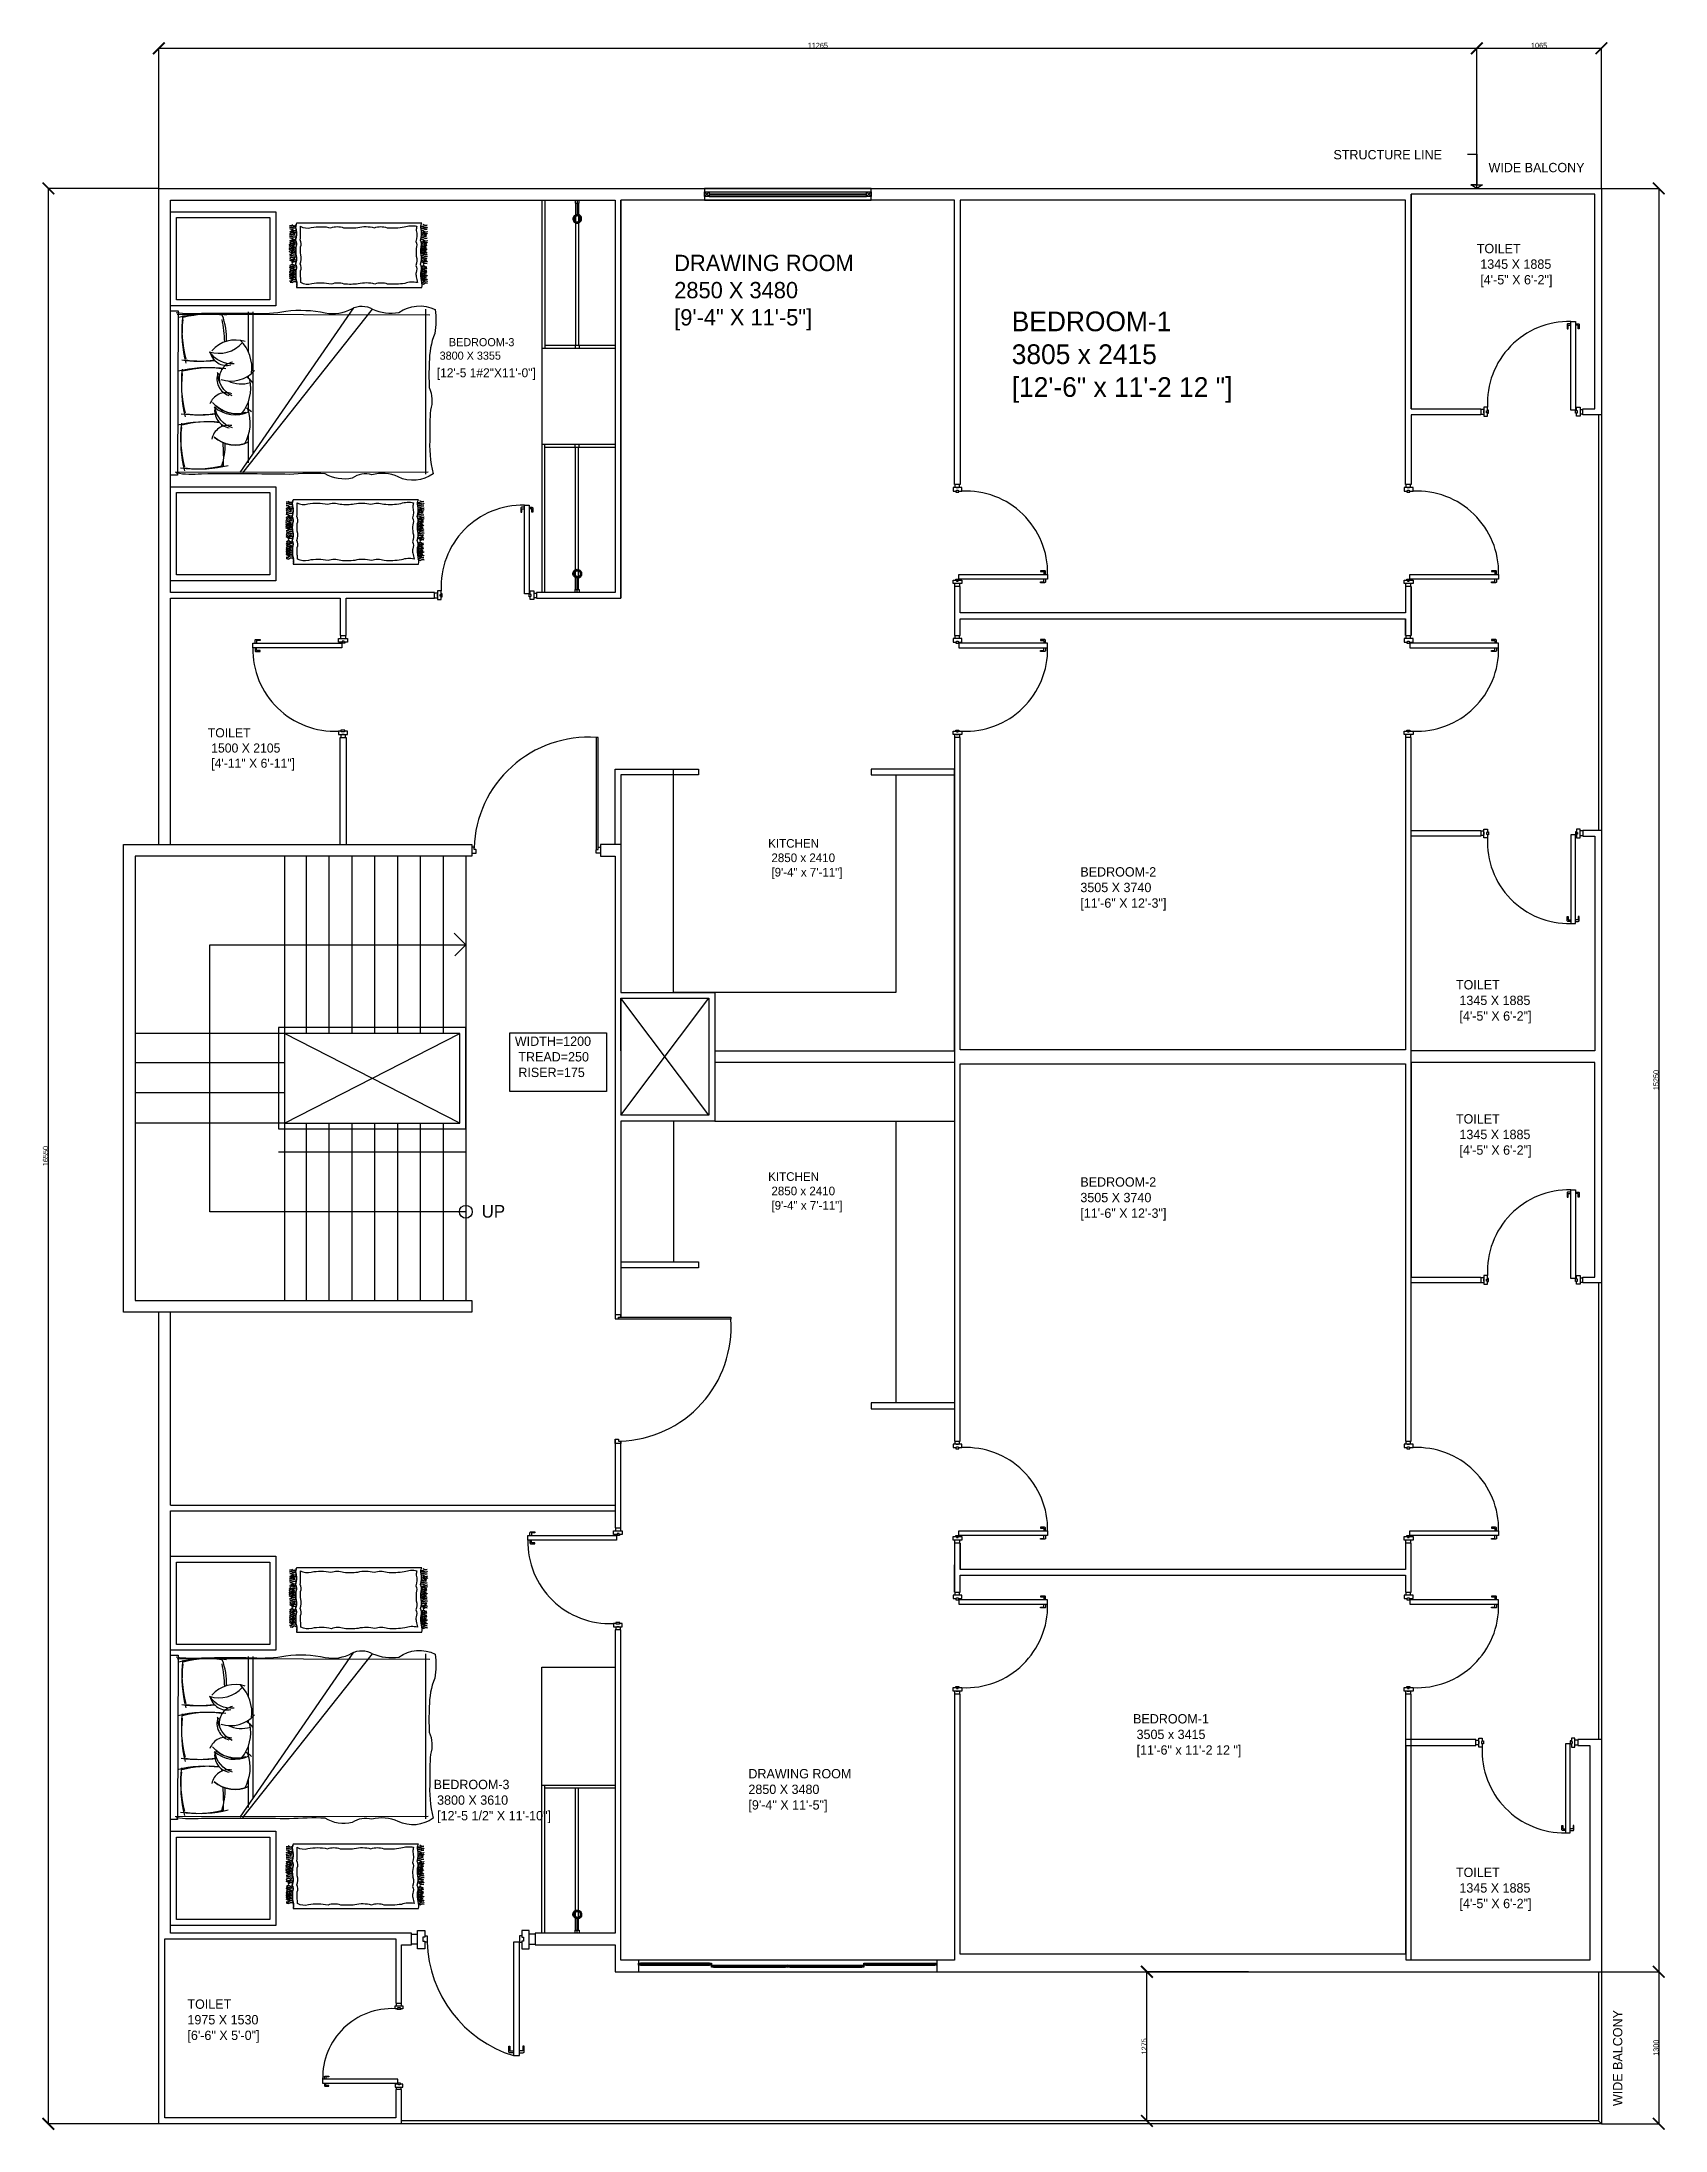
# Model space of a CAD drawing. Header units: millimetres. Extents: x -66 to 30104, y 35 to 18201.
# Drawn here: x -66 to 13810, y 342 to 18201 of the extents above; entities that cross this region are included whole.
import ezdxf

# ---------------------------------------------------------------- set-up
doc = ezdxf.new("R2010")
doc.units = ezdxf.units.MM
doc.linetypes.add('DASHEDX2', pattern=[38.1, 25.4, -12.7])
doc.layers.get('0').update_dxf_attribs({"linetype": 'CONTINUOUS'})
doc.layers.get('Defpoints').update_dxf_attribs({"linetype": 'CONTINUOUS'})
for name, color, linetype in [('dote', 7, 'DASHEDX2'), ('Medium', 210, 'CONTINUOUS'), ('mid', 250, 'CONTINUOUS'), ('room', 1, 'CONTINUOUS'), ('Thick', 150, 'CONTINUOUS'), ('Thin', 130, 'CONTINUOUS')]:
    doc.layers.add(name, color=color, linetype=linetype)
doc.dimstyles.new('myown', dxfattribs={"dimtxt": 45, "dimasz": 100, "dimexe": 1.25, "dimexo": 0.625, "dimtad": 1, "dimdec": 0, "dimdsep": 46, "dimtxsty": 'Standard', "dimblk": 'ARCHTICK', "dimcen": 2.5, "dimadec": 0, "dimazin": 0, "dimtfac": 1, "dimtdec": 0, "dimtmove": 0, "dimatfit": 3, "dimldrblk": 'ARCHTICK', "dimfxl": 1, "dimarcsym": 0})

msp = doc.modelspace()

# ---------------------------------------------------------------- texts
at = {"layer": 'Thick'}
for s, height, p in [(' DRAWING ROOM', 139.549, (5288, 16239.8)), (' 2850 X 3480', 139.549, (5288, 16007.2)), (' [9\'-4" X 11\'-5"]', 139.549, (5288, 15774.6)), (' BEDROOM-1', 168.43, (8162, 15725.4)), (' 3800 X 3355', 69.08, (3309, 15482.3)), ('BEDROOM-3', 69.08, (3414, 15597.4)), (' 3805 x 2415', 168.433, (8162, 15444.7)), ('[12\'-5 1#2"X11\'-0"]', 76.602, (3310.4, 15331.9)), (' [12\'-6" x 11\'-2 12 "]', 168.433, (8162, 15164)), ('TOILET', 77.95, (1353.4, 12252.5)), (' 1500 X 2105', 77.946, (1353.4, 12122.5)), (' [4\'-11" X 6\'-11"]', 77.946, (1353.4, 11992.6)), ('KITCHEN', 73.91, (6143.1, 11308.9)), (' 2850 x 2410', 73.915, (6143.1, 11185.7)), (' [9\'-4" x 7\'-11"]', 73.915, (6143.1, 11062.5)), ('WIDTH=1200', 80, (3977.7, 9614.3)), (' TREAD=250', 80, (3977.7, 9481)), (' RISER=175', 80, (3977.7, 9347.7)), ('KITCHEN', 73.91, (6143.1, 8459.9)), (' 2850 x 2410', 73.915, (6143.1, 8336.7)), (' [9\'-4" x 7\'-11"]', 73.915, (6143.1, 8213.5)), ('BEDROOM-3', 80, (3283.5, 3258.3)), (' 3800 X 3610', 80, (3283.5, 3124.9)), (' [12\'-5 1/2" X 11\'-10"]', 80, (3283.5, 2991.6))]:
    msp.add_text(s, height=height, dxfattribs=at).set_placement(p)
at = {"layer": 'Thick', "char_height": 80, "attachment_point": 1}
for s, insert, width in [(' STRUCTURE LINE', (10944.8, 17275.3), 1204), ('WIDE BALCONY', (12300, 17165.1), 980), ('TOILET\\P 1345 X 1885\\P [4\'-5" X 6\'-2"]', (12199.7, 16472.6), 1120), (' BEDROOM-2\\P 3505 X 3740\\P [11\'-6" X 12\'-3"]', (8781.5, 11142.3), 1204), ('TOILET\\P 1345 X 1885\\P [4\'-5" X 6\'-2"]', (12021.4, 10176.8), 1120), ('TOILET\\P 1345 X 1885\\P [4\'-5" X 6\'-2"]', (12021.4, 9030.1), 1120), (' BEDROOM-2\\P 3505 X 3740\\P [11\'-6" X 12\'-3"]', (8781.5, 8490.6), 1204), ('BEDROOM-1\\P 3505 x 3415\\P [11\'-6" x 11\'-2 12 "]', (9261.9, 3899.9), 1484), (' DRAWING ROOM\\P 2850 X 3480\\P [9\'-4" X 11\'-5"]', (5944.2, 3430.4), 1148), ('TOILET\\P 1345 X 1885\\P [4\'-5" X 6\'-2"]', (12021.4, 2587.1), 1120), (' TOILET\\P 1975 X 1530\\P [6\'-6" X 5\'-0"]', (1149.4, 1459.9), 1106)]:
    msp.add_mtext(s, dxfattribs=dict(at, insert=insert, width=width))
at = {"layer": 'Thick', "insert": (13363.7, 548.6), "char_height": 80, "width": 980, "attachment_point": 1, "rotation": 90}
msp.add_mtext('WIDE BALCONY', dxfattribs=at)
at = {"layer": 'Thin'}
msp.add_text('UP', height=107.86, dxfattribs=at).set_placement((3693.8, 8145.3))

# ---------------------------------------------------------------- blocks, each defined once
blk = doc.blocks.new('_ArchTick')
at = {"color": 0, "linetype": 'ByBlock', "const_width": 0.15}
blk.add_lwpolyline([(-0.5, -0.5), (0.5, 0.5)], dxfattribs=at)
blk = doc.blocks.new('*D1')
at = {"color": 0, "lineweight": -2, "transparency": 16777216}
for p, q in [((935, 16948), (935, 18147)), ((935, 18145), (12200, 18145)), ((12200, 16948), (12200, 18147))]:
    blk.add_line(p, q, dxfattribs=at)
at = {"layer": 'Defpoints', "color": 0, "transparency": 16777216}
for p in [(12200, 18145), (935, 16947), (12200, 16947)]:
    blk.add_point(p, dxfattribs=at)
at = {"color": 0, "lineweight": -2, "transparency": 16777216, "xscale": 100, "yscale": 100, "zscale": 100, "rotation": 180}
blk.add_blockref('_ArchTick', (935, 18145), dxfattribs=at)
at = {"color": 0, "lineweight": -2, "transparency": 16777216, "xscale": 100, "yscale": 100, "zscale": 100}
blk.add_blockref('_ArchTick', (12200, 18145), dxfattribs=at)
at = {"color": 0, "transparency": 16777216, "insert": (6567, 18169), "char_height": 45, "attachment_point": 5}
blk.add_mtext('11265', dxfattribs=at)
blk = doc.blocks.new('*D2')
at = {"color": 0, "lineweight": -2, "transparency": 16777216}
for p, q in [((12200, 16948), (12200, 18147)), ((12200, 18145), (13265, 18145)), ((13265, 16948), (13265, 18147))]:
    blk.add_line(p, q, dxfattribs=at)
at = {"layer": 'Defpoints', "color": 0, "transparency": 16777216}
for p in [(13265, 18145), (12200, 16947), (13265, 16947)]:
    blk.add_point(p, dxfattribs=at)
at = {"color": 0, "lineweight": -2, "transparency": 16777216, "xscale": 100, "yscale": 100, "zscale": 100, "rotation": 180}
blk.add_blockref('_ArchTick', (12200, 18145), dxfattribs=at)
at = {"color": 0, "lineweight": -2, "transparency": 16777216, "xscale": 100, "yscale": 100, "zscale": 100}
blk.add_blockref('_ArchTick', (13265, 18145), dxfattribs=at)
at = {"color": 0, "transparency": 16777216, "insert": (12732, 18169), "char_height": 45, "attachment_point": 5}
blk.add_mtext('1065', dxfattribs=at)
blk = doc.blocks.new('*D3')
at = {"color": 0, "lineweight": -2, "transparency": 16777216}
for p, q in [((934, 16947), (-12, 16947)), ((-10, 16947), (-10, 397)), ((934, 397), (-12, 397))]:
    blk.add_line(p, q, dxfattribs=at)
at = {"layer": 'Defpoints', "color": 0, "transparency": 16777216}
for p in [(935, 16947), (-10, 397), (935, 397)]:
    blk.add_point(p, dxfattribs=at)
at = {"color": 0, "lineweight": -2, "transparency": 16777216, "xscale": 100, "yscale": 100, "zscale": 100}
for p, rotation in [((-10, 16947), 90), ((-10, 397), 270)]:
    blk.add_blockref('_ArchTick', p, dxfattribs=dict(at, rotation=rotation))
at = {"color": 0, "transparency": 16777216, "insert": (-34, 8672), "char_height": 45, "attachment_point": 5, "rotation": 90}
blk.add_mtext('16550', dxfattribs=at)
blk = doc.blocks.new('*D4')
at = {"color": 0, "lineweight": -2, "transparency": 16777216}
for p, q in [((10249, 1697), (9379, 1697)), ((9380, 422), (9380, 1697)), ((10104, 422), (9379, 422))]:
    blk.add_line(p, q, dxfattribs=at)
at = {"layer": 'Defpoints', "color": 0, "transparency": 16777216}
for p in [(9380, 1697), (10250, 1697), (10105, 422)]:
    blk.add_point(p, dxfattribs=at)
at = {"color": 0, "lineweight": -2, "transparency": 16777216, "xscale": 100, "yscale": 100, "zscale": 100}
for p, rotation in [((9380, 1697), 90), ((9380, 422), 270)]:
    blk.add_blockref('_ArchTick', p, dxfattribs=dict(at, rotation=rotation))
at = {"color": 0, "transparency": 16777216, "insert": (9357, 1059), "char_height": 45, "attachment_point": 5, "rotation": 90}
blk.add_mtext('1275', dxfattribs=at)
blk = doc.blocks.new('*D5')
at = {"color": 0, "lineweight": -2, "transparency": 16777216}
for p, q in [((13265, 16947), (13756, 16947)), ((13755, 16947), (13755, 1697)), ((13265, 1697), (13756, 1697))]:
    blk.add_line(p, q, dxfattribs=at)
at = {"layer": 'Defpoints', "color": 0, "transparency": 16777216}
for p in [(13265, 16947), (13265, 1697), (13755, 1697)]:
    blk.add_point(p, dxfattribs=at)
at = {"color": 0, "lineweight": -2, "transparency": 16777216, "xscale": 100, "yscale": 100, "zscale": 100}
for p, rotation in [((13755, 16947), 90), ((13755, 1697), 270)]:
    blk.add_blockref('_ArchTick', p, dxfattribs=dict(at, rotation=rotation))
at = {"color": 0, "transparency": 16777216, "insert": (13732, 9322), "char_height": 45, "attachment_point": 5, "rotation": 90}
blk.add_mtext('15250', dxfattribs=at)
blk = doc.blocks.new('*D6')
at = {"color": 0, "lineweight": -2, "transparency": 16777216}
for p, q in [((13265, 1697), (13756, 1697)), ((13755, 1697), (13755, 397)), ((13265, 397), (13756, 397))]:
    blk.add_line(p, q, dxfattribs=at)
at = {"layer": 'Defpoints', "color": 0, "transparency": 16777216}
for p in [(13265, 1697), (13265, 397), (13755, 397)]:
    blk.add_point(p, dxfattribs=at)
at = {"color": 0, "lineweight": -2, "transparency": 16777216, "xscale": 100, "yscale": 100, "zscale": 100}
for p, rotation in [((13755, 1697), 90), ((13755, 397), 270)]:
    blk.add_blockref('_ArchTick', p, dxfattribs=dict(at, rotation=rotation))
at = {"color": 0, "transparency": 16777216, "insert": (13732, 1047), "char_height": 45, "attachment_point": 5, "rotation": 90}
blk.add_mtext('1300', dxfattribs=at)

# ---------------------------------------------------------------- dimensions: what is measured, and where the dimension line sits
dim = msp.add_linear_dim(base=(12199.7, 18145.4), p1=(934.7, 16946.9), p2=(12199.7, 16946.9), dimstyle='myown')
dim.commit()
dim.dimension.update_dxf_attribs({"geometry": '*D1', "text_midpoint": (6567.2, 18168.5)})
dim = msp.add_linear_dim(base=(13264.7, 18145.4), p1=(12199.7, 16946.9), p2=(13264.7, 16946.9), dimstyle='myown', override={"dimtmove": 1})
dim.commit()
dim.dimension.update_dxf_attribs({"geometry": '*D2', "text_midpoint": (12732.2, 18168.5)})
for base, p1, p2, picture, middle in [((-10.5, 396.9), (934.7, 16946.9), (934.7, 396.9), '*D3', (-33.6, 8671.9)), ((13754.7, 1696.9), (13264.7, 16946.9), (13264.7, 1696.9), '*D5', (13731.5, 9321.9)), ((9379.9, 1696.9), (10104.9, 421.9), (10250, 1696.9), '*D4', (9356.8, 1059.4))]:
    dim = msp.add_linear_dim(base=base, p1=p1, p2=p2, angle=90, dimstyle='myown')
    dim.commit()
    dim.dimension.update_dxf_attribs({"geometry": picture, "text_midpoint": middle})
dim = msp.add_linear_dim(base=(13754.7, 396.9), p1=(13264.7, 1696.9), p2=(13264.7, 396.9), angle=90, dimstyle='myown', override={"dimtmove": 1})
dim.commit()
dim.dimension.update_dxf_attribs({"geometry": '*D6', "text_midpoint": (13731.5, 1046.9)})

# ---------------------------------------------------------------- linework, layer by layer
at = {"color": 0}
for p, q in [((2073.2, 16263.4), (2090.3, 16275.9)), ((2073.2, 16263.4), (2090.3, 16275.9)), ((2090.3, 16275.9), (2096.6, 16272.8)), ((2090.3, 16275.9), (2096.6, 16272.8)), ((3197.7, 16251), (3214.9, 16263.4)), ((3197.7, 16251), (3214.9, 16263.4)), ((3214.9, 16263.4), (3221.1, 16260.3)), ((3214.9, 16263.4), (3221.1, 16260.3)), ((2044.3, 13899.3), (2061.5, 13911.8)), ((2044.3, 13899.3), (2061.5, 13911.8)), ((2061.5, 13911.8), (2067.7, 13908.6)), ((2061.5, 13911.8), (2067.7, 13908.6)), ((3168.9, 13886.8), (3186.1, 13899.3)), ((3168.9, 13886.8), (3186.1, 13899.3)), ((3186.1, 13899.3), (3192.3, 13896.1)), ((3186.1, 13899.3), (3192.3, 13896.1)), ((2073.2, 4766.1), (2090.3, 4778.6)), ((2073.2, 4766.1), (2090.3, 4778.6)), ((2090.3, 4778.6), (2096.6, 4775.4)), ((2090.3, 4778.6), (2096.6, 4775.4)), ((3197.7, 4753.6), (3214.9, 4766.1)), ((3197.7, 4753.6), (3214.9, 4766.1)), ((3214.9, 4766.1), (3221.1, 4762.9)), ((3214.9, 4766.1), (3221.1, 4762.9)), ((2044.3, 2401.9), (2061.5, 2414.4)), ((2044.3, 2401.9), (2061.5, 2414.4)), ((2061.5, 2414.4), (2067.7, 2411.3)), ((2061.5, 2414.4), (2067.7, 2411.3)), ((3168.9, 2389.4), (3186.1, 2401.9)), ((3168.9, 2389.4), (3186.1, 2401.9)), ((3186.1, 2401.9), (3192.3, 2398.8)), ((3186.1, 2401.9), (3192.3, 2398.8))]:
    msp.add_line(p, q, dxfattribs=at)
at = {"linetype": 'ByBlock'}
msp.add_line((1034.7, 2026.9), (1034.7, 5636.9), dxfattribs=at)
msp.add_lwpolyline([(934.7, 11337), (934.7, 16946.9), (13264.7, 16946.9), (13264.7, 396.9), (934.7, 396.9), (934.7, 7336.9)], dxfattribs=at)
at = {"color": 0}
for points in [[(2051.3, 16627), (2070.1, 16630.1), (2087.2, 16623.9), (2098.1, 16627), (2087.2, 16623.9), (2070.1, 16630.1)], [(2051.3, 16612.9), (2068.5, 16616.1), (2085.7, 16606.7), (2102.8, 16609.8), (2085.7, 16606.7), (2068.5, 16616.1)], [(2070.1, 16634.8), (2087.2, 16622.3), (2104.4, 16625.4), (2104.4, 16628.5), (2104.4, 16625.4), (2087.2, 16622.3)], [(3175.9, 16614.5), (3194.6, 16617.6), (3211.8, 16611.4), (3222.7, 16614.5), (3211.8, 16611.4), (3194.6, 16617.6)], [(3177.5, 16623.9), (3194.6, 16622.3), (3211.8, 16609.8), (3228.9, 16612.9), (3228.9, 16616), (3228.9, 16612.9), (3211.8, 16609.8), (3194.6, 16622.3)], [(3193, 16639.4), (3210.2, 16630.1), (3227.4, 16633.2), (3210.2, 16630.1)], [(2049.8, 16467.8), (2073.2, 16458.5), (2090.3, 16471), (2096.6, 16467.8), (2090.3, 16471), (2073.2, 16458.5)], [(2049.8, 16455.4), (2070.1, 16442.9), (2087.2, 16455.4), (2095.1, 16452.3), (2087.2, 16455.4), (2070.1, 16442.9)], [(2049.8, 16439.8), (2067, 16431.9), (2084.1, 16442.9), (2101.2, 16439.8), (2104.4, 16442.9), (2101.2, 16439.8), (2084.1, 16442.9), (2067, 16431.9)], [(2049.8, 16435.1), (2073.2, 16427.3), (2090.3, 16438.2), (2096.6, 16435.1), (2090.3, 16438.2), (2073.2, 16427.3)], [(2051.3, 16550.5), (2070.1, 16553.6), (2087.2, 16547.4), (2098.1, 16550.5), (2087.2, 16547.4), (2070.1, 16553.6)], [(2051.3, 16536.5), (2068.5, 16538.1), (2085.7, 16530.2), (2102.8, 16533.4), (2085.7, 16530.2), (2068.5, 16538.1)], [(2052.9, 16600.4), (2070.1, 16597.4), (2087.2, 16584.9), (2104.4, 16588), (2104.4, 16591.1), (2104.4, 16588), (2087.2, 16584.9), (2070.1, 16597.4)], [(2052.9, 16574), (2070.1, 16583.3), (2087.2, 16570.8), (2104.4, 16574), (2107.5, 16570.8), (2104.4, 16574), (2087.2, 16570.8), (2070.1, 16583.3)], [(2052.9, 16558.3), (2073.2, 16570.8), (2090.3, 16558.3), (2098.1, 16561.5), (2090.3, 16558.3), (2073.2, 16570.8)], [(2052.9, 16524), (2070.1, 16520.9), (2087.2, 16508.4), (2104.4, 16511.5), (2104.4, 16514.7), (2104.4, 16511.5), (2087.2, 16508.4), (2070.1, 16520.9)], [(2052.9, 16497.5), (2070.1, 16505.3), (2087.2, 16494.4), (2104.4, 16497.5), (2107.5, 16494.4), (2104.4, 16497.5), (2087.2, 16494.4), (2070.1, 16505.3)], [(2052.9, 16481.9), (2073.2, 16494.4), (2090.3, 16481.9), (2098.1, 16485), (2090.3, 16481.9), (2073.2, 16494.4)], [(2054.5, 16472.5), (2074.7, 16475.7), (2091.9, 16469.4), (2101.2, 16472.5), (2091.9, 16469.4), (2074.7, 16475.7)], [(3174.4, 16455.4), (3197.7, 16446), (3214.9, 16458.5), (3221.1, 16455.4), (3214.9, 16458.5), (3197.7, 16446)], [(3174.4, 16442.9), (3194.6, 16430.4), (3211.8, 16442.9), (3219.6, 16439.8), (3211.8, 16442.9), (3194.6, 16430.4)], [(3174.4, 16427.3), (3191.5, 16419.5), (3208.7, 16430.4), (3225.8, 16427.3), (3228.9, 16430.4), (3225.8, 16427.3), (3208.7, 16430.4), (3191.5, 16419.5)], [(3175.9, 16600.4), (3193, 16603.6), (3210.2, 16594.2), (3227.4, 16597.3), (3210.2, 16594.2), (3193, 16603.6)], [(3175.9, 16538.1), (3194.6, 16541.1), (3211.8, 16534.9), (3222.7, 16538.1), (3211.8, 16534.9), (3194.6, 16541.1)], [(3175.9, 16524), (3193, 16525.6), (3210.2, 16517.7), (3227.4, 16520.9), (3210.2, 16517.7), (3193, 16525.6)], [(3177.5, 16588), (3194.6, 16584.9), (3211.8, 16572.4), (3228.9, 16575.5), (3228.9, 16578.6), (3228.9, 16575.5), (3211.8, 16572.4), (3194.6, 16584.9)], [(3177.5, 16561.5), (3194.6, 16570.8), (3211.8, 16558.3), (3228.9, 16561.5), (3232.1, 16558.3), (3228.9, 16561.5), (3211.8, 16558.3), (3194.6, 16570.8)], [(3177.5, 16545.8), (3197.7, 16558.3), (3214.9, 16545.8), (3222.7, 16549), (3214.9, 16545.8), (3197.7, 16558.3)], [(3177.5, 16511.5), (3194.6, 16508.4), (3211.8, 16495.9), (3228.9, 16499), (3228.9, 16502.2), (3228.9, 16499), (3211.8, 16495.9), (3194.6, 16508.4)], [(3177.5, 16485), (3194.6, 16492.8), (3211.8, 16481.9), (3228.9, 16485), (3232.1, 16481.9), (3228.9, 16485), (3211.8, 16481.9), (3194.6, 16492.8)], [(3177.5, 16469.4), (3197.7, 16481.9), (3214.9, 16469.4), (3222.7, 16472.5), (3214.9, 16469.4), (3197.7, 16481.9)], [(3179, 16460), (3199.3, 16463.2), (3216.5, 16456.9), (3225.8, 16460), (3216.5, 16456.9), (3199.3, 16463.2)], [(2049.8, 16424.2), (2070.1, 16411.7), (2087.2, 16424.2), (2095.1, 16421), (2087.2, 16424.2), (2070.1, 16411.7)], [(2049.8, 16408.5), (2067, 16399.2), (2084.1, 16411.7), (2101.2, 16408.5), (2104.4, 16411.7), (2101.2, 16408.5), (2084.1, 16411.7), (2067, 16399.2)], [(2051.3, 16382), (2067, 16385.1), (2084.1, 16396.1), (2101.2, 16394.5), (2101.2, 16391.4), (2101.2, 16394.5), (2084.1, 16396.1), (2067, 16385.1)], [(2051.3, 16272.8), (2073.2, 16263.4)], [(2052.9, 16347.7), (2073.2, 16336.8), (2090.3, 16347.7), (2098.1, 16346.2), (2090.3, 16347.7), (2073.2, 16336.8)], [(2052.9, 16333.7), (2070.1, 16324.3), (2087.2, 16336.8), (2104.4, 16333.7), (2107.5, 16336.8), (2104.4, 16333.7), (2087.2, 16336.8), (2070.1, 16324.3)], [(2054.5, 16372.7), (2071.6, 16369.6), (2088.8, 16378.9), (2106, 16375.8), (2088.8, 16378.9), (2071.6, 16369.6)], [(2054.5, 16358.6), (2074.7, 16355.5), (2091.9, 16361.7), (2101.2, 16358.6), (2091.9, 16361.7), (2074.7, 16355.5)], [(2054.5, 16286.9), (2073.2, 16299.3), (2090.3, 16286.9), (2098.1, 16290), (2090.3, 16286.9), (2073.2, 16299.3)], [(2054.5, 16277.5), (2074.7, 16280.6), (2091.9, 16274.4), (2101.2, 16277.5), (2091.9, 16274.4), (2074.7, 16280.6)], [(2054.5, 16254.1), (2073.2, 16266.6), (2090.3, 16254.1), (2098.1, 16257.2), (2090.3, 16254.1), (2073.2, 16266.6)], [(2070.1, 16310.3), (2087.2, 16321.2), (2104.4, 16318.1), (2087.2, 16321.2)], [(3174.4, 16422.6), (3197.7, 16414.8), (3214.9, 16425.7), (3221.1, 16422.6), (3214.9, 16425.7), (3197.7, 16414.8)], [(3174.4, 16411.7), (3194.6, 16399.2), (3211.8, 16411.7), (3219.6, 16408.5), (3211.8, 16411.7), (3194.6, 16399.2)], [(3174.4, 16396.1), (3191.5, 16386.7), (3208.7, 16399.2), (3225.8, 16396.1), (3228.9, 16399.2), (3225.8, 16396.1), (3208.7, 16399.2), (3191.5, 16386.7)], [(3175.9, 16369.6), (3191.5, 16372.6), (3208.7, 16383.6), (3225.8, 16382), (3225.8, 16378.9), (3225.8, 16382), (3208.7, 16383.6), (3191.5, 16372.6)], [(3175.9, 16260.3), (3197.7, 16251)], [(3177.5, 16335.2), (3197.7, 16324.3), (3214.9, 16335.2), (3222.7, 16333.7), (3214.9, 16335.2), (3197.7, 16324.3)], [(3177.5, 16321.2), (3194.6, 16311.8), (3211.8, 16324.3), (3228.9, 16321.2), (3232.1, 16324.3), (3228.9, 16321.2), (3211.8, 16324.3), (3194.6, 16311.8)], [(3179, 16360.2), (3196.2, 16357.1), (3213.4, 16366.4), (3230.5, 16363.3), (3213.4, 16366.4), (3196.2, 16357.1)], [(3179, 16346.2), (3199.3, 16343), (3216.5, 16349.2), (3225.8, 16346.2), (3216.5, 16349.2), (3199.3, 16343)], [(3179, 16274.4), (3197.7, 16286.9), (3214.9, 16274.4), (3222.7, 16277.5), (3214.9, 16274.4), (3197.7, 16286.9)], [(3179, 16265), (3199.3, 16268.1), (3216.5, 16261.9), (3225.8, 16265), (3216.5, 16261.9), (3199.3, 16268.1)], [(3179, 16241.6), (3197.7, 16254.1), (3214.9, 16241.6), (3222.7, 16244.7), (3214.9, 16241.6), (3197.7, 16254.1)], [(3194.6, 16297.8), (3211.8, 16308.7), (3228.9, 16305.6), (3211.8, 16308.7)], [(2051.3, 16238.5), (2073.2, 16230.7), (2090.3, 16241.6), (2096.6, 16238.5), (2090.3, 16241.6), (2073.2, 16230.7)], [(2051.3, 16227.6), (2070.1, 16215.1), (2087.2, 16227.6), (2095.1, 16224.5), (2087.2, 16227.6), (2070.1, 16215.1)], [(2051.3, 16212), (2068.5, 16204.2), (2085.7, 16215.1), (2102.8, 16212), (2104.4, 16215.1), (2102.8, 16212), (2085.7, 16215.1), (2068.5, 16204.2)], [(2051.3, 16207.3), (2073.2, 16199.5), (2090.3, 16210.4), (2096.6, 16207.3), (2090.3, 16210.4), (2073.2, 16199.5)], [(2051.3, 16196.4), (2070.1, 16183.9), (2087.2, 16196.4), (2095.1, 16193.2), (2087.2, 16196.4), (2070.1, 16183.9)], [(2051.3, 16180.8), (2068.5, 16171.4), (2085.7, 16183.9), (2102.8, 16180.8), (2104.4, 16183.9), (2102.8, 16180.8), (2085.7, 16183.9), (2068.5, 16171.4)], [(2051.3, 16154.2), (2068.5, 16157.4), (2085.7, 16168.3), (2102.8, 16165.2), (2102.8, 16163.6), (2102.8, 16165.2), (2085.7, 16168.3), (2068.5, 16157.4)], [(2056.1, 16244.7), (2074.7, 16247.9), (2091.9, 16241.6), (2101.2, 16244.7), (2091.9, 16241.6), (2074.7, 16247.9)], [(2056.1, 16144.9), (2073.2, 16141.8), (2090.3, 16151.1), (2106, 16148), (2090.3, 16151.1), (2073.2, 16141.8)], [(3175.9, 16226), (3197.7, 16218.2), (3214.9, 16229.1), (3221.1, 16226), (3214.9, 16229.1), (3197.7, 16218.2)], [(3175.9, 16215.1), (3194.6, 16202.6), (3211.8, 16215.1), (3219.6, 16212), (3211.8, 16215.1), (3194.6, 16202.6)], [(3175.9, 16199.5), (3193, 16191.7), (3210.2, 16202.6), (3227.4, 16199.5), (3228.9, 16202.6), (3227.4, 16199.5), (3210.2, 16202.6), (3193, 16191.7)], [(3175.9, 16194.8), (3197.7, 16187), (3214.9, 16197.9), (3221.1, 16194.8), (3214.9, 16197.9), (3197.7, 16187)], [(3175.9, 16183.9), (3194.6, 16171.4), (3211.8, 16183.9), (3219.6, 16180.7), (3211.8, 16183.9), (3194.6, 16171.4)], [(3175.9, 16168.3), (3193, 16158.9), (3210.2, 16171.4), (3227.4, 16168.3), (3228.9, 16171.4), (3227.4, 16168.3), (3210.2, 16171.4), (3193, 16158.9)], [(3175.9, 16141.8), (3193, 16144.9), (3210.2, 16155.8), (3227.4, 16152.7), (3227.4, 16151.1), (3227.4, 16152.7), (3210.2, 16155.8), (3193, 16144.9)], [(3180.6, 16232.2), (3199.3, 16235.4), (3216.5, 16229.1), (3225.8, 16232.2), (3216.5, 16229.1), (3199.3, 16235.4)], [(3180.6, 16132.4), (3197.7, 16129.3), (3214.9, 16138.6), (3230.5, 16135.5), (3214.9, 16138.6), (3197.7, 16129.3)], [(2022.5, 14262.8), (2041.2, 14266), (2058.4, 14259.7), (2069.3, 14262.8), (2058.4, 14259.7), (2041.2, 14266)], [(2022.5, 14248.8), (2039.7, 14251.9), (2056.8, 14242.5), (2074, 14245.6), (2056.8, 14242.5), (2039.7, 14251.9)], [(2022.5, 14186.4), (2041.2, 14189.5), (2058.4, 14183.2), (2069.3, 14186.4), (2058.4, 14183.2), (2041.2, 14189.5)], [(2022.5, 14172.3), (2039.7, 14173.9), (2056.8, 14166.1), (2074, 14169.2), (2056.8, 14166.1), (2039.7, 14173.9)], [(2024.1, 14236.3), (2041.2, 14233.2), (2058.4, 14220.7), (2075.5, 14223.8), (2075.5, 14226.9), (2075.5, 14223.8), (2058.4, 14220.7), (2041.2, 14233.2)], [(2024.1, 14209.8), (2041.2, 14219.1), (2058.4, 14206.7), (2075.5, 14209.8), (2078.7, 14206.7), (2075.5, 14209.8), (2058.4, 14206.7), (2041.2, 14219.1)], [(2024.1, 14194.2), (2044.3, 14206.7), (2061.5, 14194.2), (2069.3, 14197.3), (2061.5, 14194.2), (2044.3, 14206.7)], [(2024.1, 14159.8), (2041.2, 14156.7), (2058.4, 14144.3), (2075.5, 14147.4), (2075.5, 14150.5), (2075.5, 14147.4), (2058.4, 14144.3), (2041.2, 14156.7)], [(2024.1, 14133.3), (2041.2, 14141.1), (2058.4, 14130.2), (2075.5, 14133.3), (2078.7, 14130.2), (2075.5, 14133.3), (2058.4, 14130.2), (2041.2, 14141.1)], [(2024.1, 14117.7), (2044.3, 14130.2), (2061.5, 14117.7), (2069.3, 14120.9), (2061.5, 14117.7), (2044.3, 14130.2)], [(2025.6, 14108.4), (2045.9, 14111.5), (2063.1, 14105.2), (2072.4, 14108.4), (2063.1, 14105.2), (2045.9, 14111.5)], [(2041.2, 14270.6), (2058.4, 14258.1), (2075.5, 14261.3), (2075.5, 14264.4), (2075.5, 14261.3), (2058.4, 14258.1)], [(3147, 14250.3), (3165.8, 14253.5), (3183, 14247.2), (3193.9, 14250.3), (3183, 14247.2), (3165.8, 14253.5)], [(3147, 14236.3), (3164.2, 14239.4), (3181.4, 14230.1), (3198.6, 14233.2), (3181.4, 14230.1), (3164.2, 14239.4)], [(3147, 14173.9), (3165.8, 14177), (3183, 14170.8), (3193.9, 14173.9), (3183, 14170.8), (3165.8, 14177)], [(3147, 14159.8), (3164.2, 14161.4), (3181.4, 14153.6), (3198.6, 14156.7), (3181.4, 14153.6), (3164.2, 14161.4)], [(3148.6, 14259.7), (3165.8, 14258.1), (3183, 14245.6), (3200.1, 14248.8), (3200.1, 14251.9), (3200.1, 14248.8), (3183, 14245.6), (3165.8, 14258.1)], [(3148.6, 14223.8), (3165.8, 14220.7), (3183, 14208.2), (3200.1, 14211.3), (3200.1, 14214.4), (3200.1, 14211.3), (3183, 14208.2), (3165.8, 14220.7)], [(3148.6, 14197.3), (3165.8, 14206.7), (3183, 14194.2), (3200.1, 14197.3), (3203.2, 14194.2), (3200.1, 14197.3), (3183, 14194.2), (3165.8, 14206.7)], [(3148.6, 14181.7), (3168.9, 14194.2), (3186.1, 14181.7), (3193.9, 14184.8), (3186.1, 14181.7), (3168.9, 14194.2)], [(3148.6, 14147.4), (3165.8, 14144.2), (3183, 14131.8), (3200.1, 14134.9), (3200.1, 14138), (3200.1, 14134.9), (3183, 14131.8), (3165.8, 14144.2)], [(3148.6, 14120.8), (3165.8, 14128.6), (3183, 14117.7), (3200.1, 14120.8), (3203.2, 14117.7), (3200.1, 14120.8), (3183, 14117.7), (3165.8, 14128.6)], [(3148.6, 14105.2), (3168.9, 14117.7), (3186.1, 14105.2), (3193.9, 14108.4), (3186.1, 14105.2), (3168.9, 14117.7)], [(3164.2, 14275.3), (3181.4, 14265.9), (3198.6, 14269), (3181.4, 14265.9)], [(2021, 14103.7), (2044.3, 14094.3), (2061.5, 14106.8), (2067.7, 14103.7), (2061.5, 14106.8), (2044.3, 14094.3)], [(2021, 14091.2), (2041.2, 14078.7), (2058.4, 14091.2), (2066.2, 14088.1), (2058.4, 14091.2), (2041.2, 14078.7)], [(2021, 14075.6), (2038.1, 14067.8), (2055.3, 14078.7), (2072.4, 14075.6), (2075.5, 14078.7), (2072.4, 14075.6), (2055.3, 14078.7), (2038.1, 14067.8)], [(2021, 14070.9), (2044.3, 14063.1), (2061.5, 14074), (2067.7, 14070.9), (2061.5, 14074), (2044.3, 14063.1)], [(2021, 14060), (2041.2, 14047.5), (2058.4, 14060), (2066.2, 14056.9), (2058.4, 14060), (2041.2, 14047.5)], [(2021, 14044.4), (2038.1, 14035), (2055.3, 14047.5), (2072.4, 14044.4), (2075.5, 14047.5), (2072.4, 14044.4), (2055.3, 14047.5), (2038.1, 14035)], [(2022.5, 14017.9), (2038.1, 14021), (2055.3, 14031.9), (2072.4, 14030.3), (2072.4, 14027.2), (2072.4, 14030.3), (2055.3, 14031.9), (2038.1, 14021)], [(2024.1, 13983.5), (2044.3, 13972.6), (2061.5, 13983.5), (2069.3, 13982), (2061.5, 13983.5), (2044.3, 13972.6)], [(2024.1, 13969.5), (2041.2, 13960.1), (2058.4, 13972.6), (2075.5, 13969.5), (2078.7, 13972.6), (2075.5, 13969.5), (2058.4, 13972.6), (2041.2, 13960.1)], [(2025.6, 14008.5), (2042.8, 14005.4), (2060, 14014.7), (2077.1, 14011.6), (2060, 14014.7), (2042.8, 14005.4)], [(2025.6, 13994.5), (2045.9, 13991.3), (2063.1, 13997.6), (2072.4, 13994.5), (2063.1, 13997.6), (2045.9, 13991.3)], [(2025.6, 13922.7), (2044.3, 13935.2), (2061.5, 13922.7), (2069.3, 13925.8), (2061.5, 13922.7), (2044.3, 13935.2)], [(2041.2, 13946.1), (2058.4, 13957), (2075.5, 13953.9), (2058.4, 13957)], [(3145.5, 14091.2), (3168.9, 14081.8), (3186.1, 14094.3), (3192.3, 14091.2), (3186.1, 14094.3), (3168.9, 14081.8)], [(3145.5, 14078.7), (3165.8, 14066.2), (3183, 14078.7), (3190.8, 14075.6), (3183, 14078.7), (3165.8, 14066.2)], [(3145.5, 14063.1), (3162.7, 14055.3), (3179.9, 14066.2), (3197, 14063.1), (3200.1, 14066.2), (3197, 14063.1), (3179.9, 14066.2), (3162.7, 14055.3)], [(3145.5, 14058.4), (3168.9, 14050.6), (3186.1, 14061.6), (3192.3, 14058.4), (3186.1, 14061.6), (3168.9, 14050.6)], [(3145.5, 14047.5), (3165.8, 14035), (3183, 14047.5), (3190.8, 14044.4), (3183, 14047.5), (3165.8, 14035)], [(3145.5, 14031.9), (3162.7, 14022.5), (3179.9, 14035), (3197, 14031.9), (3200.1, 14035), (3197, 14031.9), (3179.9, 14035), (3162.7, 14022.5)], [(3147, 14005.4), (3162.7, 14008.5), (3179.9, 14019.4), (3197, 14017.8), (3197, 14014.7), (3197, 14017.8), (3179.9, 14019.4), (3162.7, 14008.5)], [(3148.6, 13971), (3168.9, 13960.1), (3186.1, 13971), (3193.9, 13969.5), (3186.1, 13971), (3168.9, 13960.1)], [(3148.6, 13957), (3165.8, 13947.6), (3183, 13960.1), (3200.1, 13957), (3203.2, 13960.1), (3200.1, 13957), (3183, 13960.1), (3165.8, 13947.6)], [(3150.2, 14095.9), (3170.5, 14099), (3187.7, 14092.7), (3197, 14095.9), (3187.7, 14092.7), (3170.5, 14099)], [(3150.2, 13996), (3167.4, 13992.9), (3184.5, 14002.3), (3201.7, 13999.1), (3184.5, 14002.3), (3167.4, 13992.9)], [(3150.2, 13982), (3170.5, 13978.9), (3187.7, 13985.1), (3197, 13982), (3187.7, 13985.1), (3170.5, 13978.9)], [(3165.8, 13933.6), (3183, 13944.5), (3200.1, 13941.4), (3183, 13944.5)], [(2022.5, 13908.6), (2044.3, 13899.3)], [(2022.5, 13874.3), (2044.3, 13866.5), (2061.5, 13877.5), (2067.7, 13874.3), (2061.5, 13877.5), (2044.3, 13866.5)], [(2022.5, 13863.4), (2041.2, 13850.9), (2058.4, 13863.4), (2066.2, 13860.3), (2058.4, 13863.4), (2041.2, 13850.9)], [(2022.5, 13847.8), (2039.7, 13840), (2056.8, 13850.9), (2074, 13847.8), (2075.5, 13850.9), (2074, 13847.8), (2056.8, 13850.9), (2039.7, 13840)], [(2022.5, 13843.1), (2044.3, 13835.3), (2061.5, 13846.2), (2067.7, 13843.1), (2061.5, 13846.2), (2044.3, 13835.3)], [(2022.5, 13832.2), (2041.2, 13819.7), (2058.4, 13832.2), (2066.2, 13829.1), (2058.4, 13832.2), (2041.2, 13819.7)], [(2022.5, 13816.6), (2039.7, 13807.3), (2056.8, 13819.7), (2074, 13816.6), (2075.5, 13819.7), (2074, 13816.6), (2056.8, 13819.7), (2039.7, 13807.3)], [(2022.5, 13790.1), (2039.7, 13793.2), (2056.8, 13804.1), (2074, 13801), (2074, 13799.4), (2074, 13801), (2056.8, 13804.1), (2039.7, 13793.2)], [(2025.6, 13913.3), (2045.9, 13916.5), (2063.1, 13910.2), (2072.4, 13913.3), (2063.1, 13910.2), (2045.9, 13916.5)], [(2025.6, 13889.9), (2044.3, 13902.4), (2061.5, 13889.9), (2069.3, 13893.1), (2061.5, 13889.9), (2044.3, 13902.4)], [(2027.2, 13880.6), (2045.9, 13883.7), (2063.1, 13877.5), (2072.4, 13880.6), (2063.1, 13877.5), (2045.9, 13883.7)], [(2027.2, 13780.7), (2044.3, 13777.6), (2061.5, 13786.9), (2077.1, 13783.9), (2061.5, 13786.9), (2044.3, 13777.6)], [(3147, 13896.1), (3168.9, 13886.8)], [(3147, 13861.8), (3168.9, 13854), (3186.1, 13865), (3192.3, 13861.8), (3186.1, 13865), (3168.9, 13854)], [(3147, 13850.9), (3165.8, 13838.4), (3183, 13850.9), (3190.8, 13847.8), (3183, 13850.9), (3165.8, 13838.4)], [(3147, 13835.3), (3164.2, 13827.5), (3181.4, 13838.4), (3198.6, 13835.3), (3200.1, 13838.4), (3198.6, 13835.3), (3181.4, 13838.4), (3164.2, 13827.5)], [(3147, 13830.6), (3168.9, 13822.8), (3186.1, 13833.8), (3192.3, 13830.6), (3186.1, 13833.8), (3168.9, 13822.8)], [(3147, 13819.7), (3165.8, 13807.2), (3183, 13819.7), (3190.8, 13816.6), (3183, 13819.7), (3165.8, 13807.2)], [(3147, 13804.1), (3164.2, 13794.8), (3181.4, 13807.2), (3198.6, 13804.1), (3200.1, 13807.2), (3198.6, 13804.1), (3181.4, 13807.2), (3164.2, 13794.8)], [(3147, 13777.6), (3164.2, 13780.7), (3181.4, 13791.6), (3198.6, 13788.5), (3198.6, 13786.9), (3198.6, 13788.5), (3181.4, 13791.6), (3164.2, 13780.7)], [(3150.2, 13910.2), (3168.9, 13922.7), (3186.1, 13910.2), (3193.9, 13913.3), (3186.1, 13910.2), (3168.9, 13922.7)], [(3150.2, 13900.8), (3170.5, 13904), (3187.7, 13897.7), (3197, 13900.8), (3187.7, 13897.7), (3170.5, 13904)], [(3150.2, 13877.4), (3168.9, 13889.9), (3186.1, 13877.4), (3193.9, 13880.6), (3186.1, 13877.4), (3168.9, 13889.9)], [(3151.8, 13868.1), (3170.5, 13871.2), (3187.7, 13865), (3197, 13868.1), (3187.7, 13865), (3170.5, 13871.2)], [(3151.8, 13768.2), (3168.9, 13765.1), (3186.1, 13774.5), (3201.7, 13771.4), (3186.1, 13774.5), (3168.9, 13765.1)], [(2051.3, 5129.6), (2070.1, 5132.7), (2087.2, 5126.5), (2098.1, 5129.6), (2087.2, 5126.5), (2070.1, 5132.7)], [(2051.3, 5115.6), (2068.5, 5118.7), (2085.7, 5109.3), (2102.8, 5112.4), (2085.7, 5109.3), (2068.5, 5118.7)], [(2051.3, 5053.2), (2070.1, 5056.3), (2087.2, 5050), (2098.1, 5053.2), (2087.2, 5050), (2070.1, 5056.3)], [(2051.3, 5039.1), (2068.5, 5040.7), (2085.7, 5032.9), (2102.8, 5036), (2085.7, 5032.9), (2068.5, 5040.7)], [(2052.9, 5103.1), (2070.1, 5100), (2087.2, 5087.5), (2104.4, 5090.6), (2104.4, 5093.7), (2104.4, 5090.6), (2087.2, 5087.5), (2070.1, 5100)], [(2052.9, 5076.6), (2070.1, 5085.9), (2087.2, 5073.4), (2104.4, 5076.6), (2107.5, 5073.4), (2104.4, 5076.6), (2087.2, 5073.4), (2070.1, 5085.9)], [(2052.9, 5060.9), (2073.2, 5073.4), (2090.3, 5060.9), (2098.1, 5064.1), (2090.3, 5060.9), (2073.2, 5073.4)], [(2052.9, 5026.6), (2070.1, 5023.5), (2087.2, 5011), (2104.4, 5014.1), (2104.4, 5017.3), (2104.4, 5014.1), (2087.2, 5011), (2070.1, 5023.5)], [(2052.9, 5000.1), (2070.1, 5007.9), (2087.2, 4997), (2104.4, 5000.1), (2107.5, 4997), (2104.4, 5000.1), (2087.2, 4997), (2070.1, 5007.9)], [(2070.1, 5137.4), (2087.2, 5124.9), (2104.4, 5128.1), (2104.4, 5131.2), (2104.4, 5128.1), (2087.2, 5124.9)], [(3175.9, 5117.1), (3194.6, 5120.2), (3211.8, 5114), (3222.7, 5117.1), (3211.8, 5114), (3194.6, 5120.2)], [(3175.9, 5103.1), (3193, 5106.2), (3210.2, 5096.8), (3227.4, 5099.9), (3210.2, 5096.8), (3193, 5106.2)], [(3175.9, 5040.7), (3194.6, 5043.8), (3211.8, 5037.5), (3222.7, 5040.7), (3211.8, 5037.5), (3194.6, 5043.8)], [(3175.9, 5026.6), (3193, 5028.2), (3210.2, 5020.4), (3227.4, 5023.5), (3210.2, 5020.4), (3193, 5028.2)], [(3177.5, 5126.5), (3194.6, 5124.9), (3211.8, 5112.4), (3228.9, 5115.6), (3228.9, 5118.7), (3228.9, 5115.6), (3211.8, 5112.4), (3194.6, 5124.9)], [(3177.5, 5090.6), (3194.6, 5087.5), (3211.8, 5075), (3228.9, 5078.1), (3228.9, 5081.2), (3228.9, 5078.1), (3211.8, 5075), (3194.6, 5087.5)], [(3177.5, 5064.1), (3194.6, 5073.4), (3211.8, 5060.9), (3228.9, 5064.1), (3232.1, 5060.9), (3228.9, 5064.1), (3211.8, 5060.9), (3194.6, 5073.4)], [(3177.5, 5048.5), (3197.7, 5060.9), (3214.9, 5048.5), (3222.7, 5051.6), (3214.9, 5048.5), (3197.7, 5060.9)], [(3177.5, 5014.1), (3194.6, 5011), (3211.8, 4998.6), (3228.9, 5001.6), (3228.9, 5004.8), (3228.9, 5001.6), (3211.8, 4998.6), (3194.6, 5011)], [(3193, 5142.1), (3210.2, 5132.7), (3227.4, 5135.8), (3210.2, 5132.7)], [(2049.8, 4970.5), (2073.2, 4961.1), (2090.3, 4973.6), (2096.6, 4970.5), (2090.3, 4973.6), (2073.2, 4961.1)], [(2049.8, 4958), (2070.1, 4945.5), (2087.2, 4958), (2095.1, 4954.9), (2087.2, 4958), (2070.1, 4945.5)], [(2049.8, 4942.4), (2067, 4934.6), (2084.1, 4945.5), (2101.2, 4942.4), (2104.4, 4945.5), (2101.2, 4942.4), (2084.1, 4945.5), (2067, 4934.6)], [(2049.8, 4937.7), (2073.2, 4929.9), (2090.3, 4940.8), (2096.6, 4937.7), (2090.3, 4940.8), (2073.2, 4929.9)], [(2049.8, 4926.8), (2070.1, 4914.3), (2087.2, 4926.8), (2095.1, 4923.7), (2087.2, 4926.8), (2070.1, 4914.3)], [(2049.8, 4911.2), (2067, 4901.8), (2084.1, 4914.3), (2101.2, 4911.2), (2104.4, 4914.3), (2101.2, 4911.2), (2084.1, 4914.3), (2067, 4901.8)], [(2051.3, 4884.7), (2067, 4887.8), (2084.1, 4898.7), (2101.2, 4897.1), (2101.2, 4894), (2101.2, 4897.1), (2084.1, 4898.7), (2067, 4887.8)], [(2052.9, 4984.5), (2073.2, 4997), (2090.3, 4984.5), (2098.1, 4987.6), (2090.3, 4984.5), (2073.2, 4997)], [(2052.9, 4850.3), (2073.2, 4839.4), (2090.3, 4850.3), (2098.1, 4848.8), (2090.3, 4850.3), (2073.2, 4839.4)], [(2052.9, 4836.3), (2070.1, 4826.9), (2087.2, 4839.4), (2104.4, 4836.3), (2107.5, 4839.4), (2104.4, 4836.3), (2087.2, 4839.4), (2070.1, 4826.9)], [(2054.5, 4975.2), (2074.7, 4978.3), (2091.9, 4972), (2101.2, 4975.2), (2091.9, 4972), (2074.7, 4978.3)], [(2054.5, 4875.3), (2071.6, 4872.2), (2088.8, 4881.5), (2106, 4878.4), (2088.8, 4881.5), (2071.6, 4872.2)], [(2054.5, 4861.3), (2074.7, 4858.1), (2091.9, 4864.4), (2101.2, 4861.3), (2091.9, 4864.4), (2074.7, 4858.1)], [(2070.1, 4812.9), (2087.2, 4823.8), (2104.4, 4820.7), (2087.2, 4823.8)], [(3174.4, 4958), (3197.7, 4948.6), (3214.9, 4961.1), (3221.1, 4958), (3214.9, 4961.1), (3197.7, 4948.6)], [(3174.4, 4945.5), (3194.6, 4933), (3211.8, 4945.5), (3219.6, 4942.4), (3211.8, 4945.5), (3194.6, 4933)], [(3174.4, 4929.9), (3191.5, 4922.1), (3208.7, 4933), (3225.8, 4929.9), (3228.9, 4933), (3225.8, 4929.9), (3208.7, 4933), (3191.5, 4922.1)], [(3174.4, 4925.2), (3197.7, 4917.4), (3214.9, 4928.3), (3221.1, 4925.2), (3214.9, 4928.3), (3197.7, 4917.4)], [(3174.4, 4914.3), (3194.6, 4901.8), (3211.8, 4914.3), (3219.6, 4911.2), (3211.8, 4914.3), (3194.6, 4901.8)], [(3174.4, 4898.7), (3191.5, 4889.3), (3208.7, 4901.8), (3225.8, 4898.7), (3228.9, 4901.8), (3225.8, 4898.7), (3208.7, 4901.8), (3191.5, 4889.3)], [(3175.9, 4872.2), (3191.5, 4875.3), (3208.7, 4886.2), (3225.8, 4884.6), (3225.8, 4881.5), (3225.8, 4884.6), (3208.7, 4886.2), (3191.5, 4875.3)], [(3177.5, 4987.6), (3194.6, 4995.4), (3211.8, 4984.5), (3228.9, 4987.6), (3232.1, 4984.5), (3228.9, 4987.6), (3211.8, 4984.5), (3194.6, 4995.4)], [(3177.5, 4972), (3197.7, 4984.5), (3214.9, 4972), (3222.7, 4975.2), (3214.9, 4972), (3197.7, 4984.5)], [(3177.5, 4837.8), (3197.7, 4826.9), (3214.9, 4837.8), (3222.7, 4836.3), (3214.9, 4837.8), (3197.7, 4826.9)], [(3177.5, 4823.8), (3194.6, 4814.4), (3211.8, 4826.9), (3228.9, 4823.8), (3232.1, 4826.9), (3228.9, 4823.8), (3211.8, 4826.9), (3194.6, 4814.4)], [(3179, 4962.7), (3199.3, 4965.8), (3216.5, 4959.5), (3225.8, 4962.7), (3216.5, 4959.5), (3199.3, 4965.8)], [(3179, 4862.8), (3196.2, 4859.7), (3213.4, 4869), (3230.5, 4865.9), (3213.4, 4869), (3196.2, 4859.7)], [(3179, 4848.8), (3199.3, 4845.6), (3216.5, 4851.9), (3225.8, 4848.8), (3216.5, 4851.9), (3199.3, 4845.6)], [(2051.3, 4775.4), (2073.2, 4766.1)], [(2051.3, 4741.1), (2073.2, 4733.3), (2090.3, 4744.3), (2096.6, 4741.1), (2090.3, 4744.3), (2073.2, 4733.3)], [(2051.3, 4730.2), (2070.1, 4717.7), (2087.2, 4730.2), (2095.1, 4727.1), (2087.2, 4730.2), (2070.1, 4717.7)], [(2051.3, 4714.6), (2068.5, 4706.8), (2085.7, 4717.7), (2102.8, 4714.6), (2104.4, 4717.7), (2102.8, 4714.6), (2085.7, 4717.7), (2068.5, 4706.8)], [(2051.3, 4709.9), (2073.2, 4702.1), (2090.3, 4713), (2096.6, 4709.9), (2090.3, 4713), (2073.2, 4702.1)], [(2051.3, 4699), (2070.1, 4686.5), (2087.2, 4699), (2095.1, 4695.9), (2087.2, 4699), (2070.1, 4686.5)], [(2051.3, 4683.4), (2068.5, 4674), (2085.7, 4686.5), (2102.8, 4683.4), (2104.4, 4686.5), (2102.8, 4683.4), (2085.7, 4686.5), (2068.5, 4674)], [(2051.3, 4656.9), (2068.5, 4660), (2085.7, 4670.9), (2102.8, 4667.8), (2102.8, 4666.2), (2102.8, 4667.8), (2085.7, 4670.9), (2068.5, 4660)], [(2054.5, 4789.5), (2073.2, 4802), (2090.3, 4789.5), (2098.1, 4792.6), (2090.3, 4789.5), (2073.2, 4802)], [(2054.5, 4780.1), (2074.7, 4783.2), (2091.9, 4777), (2101.2, 4780.1), (2091.9, 4777), (2074.7, 4783.2)], [(2054.5, 4756.7), (2073.2, 4769.2), (2090.3, 4756.7), (2098.1, 4759.8), (2090.3, 4756.7), (2073.2, 4769.2)], [(2056.1, 4747.3), (2074.7, 4750.5), (2091.9, 4744.3), (2101.2, 4747.3), (2091.9, 4744.3), (2074.7, 4750.5)], [(2056.1, 4647.5), (2073.2, 4644.4), (2090.3, 4653.7), (2106, 4650.6), (2090.3, 4653.7), (2073.2, 4644.4)], [(3175.9, 4762.9), (3197.7, 4753.6)], [(3175.9, 4728.6), (3197.7, 4720.8), (3214.9, 4731.8), (3221.1, 4728.6), (3214.9, 4731.8), (3197.7, 4720.8)], [(3175.9, 4717.7), (3194.6, 4705.2), (3211.8, 4717.7), (3219.6, 4714.6), (3211.8, 4717.7), (3194.6, 4705.2)], [(3175.9, 4702.1), (3193, 4694.3), (3210.2, 4705.2), (3227.4, 4702.1), (3228.9, 4705.2), (3227.4, 4702.1), (3210.2, 4705.2), (3193, 4694.3)], [(3175.9, 4697.4), (3197.7, 4689.6), (3214.9, 4700.5), (3221.1, 4697.4), (3214.9, 4700.5), (3197.7, 4689.6)], [(3175.9, 4686.5), (3194.6, 4674), (3211.8, 4686.5), (3219.6, 4683.4), (3211.8, 4686.5), (3194.6, 4674)], [(3175.9, 4670.9), (3193, 4661.6), (3210.2, 4674), (3227.4, 4670.9), (3228.9, 4674), (3227.4, 4670.9), (3210.2, 4674), (3193, 4661.6)], [(3175.9, 4644.4), (3193, 4647.5), (3210.2, 4658.4), (3227.4, 4655.3), (3227.4, 4653.7), (3227.4, 4655.3), (3210.2, 4658.4), (3193, 4647.5)], [(3179, 4777), (3197.7, 4789.5), (3214.9, 4777), (3222.7, 4780.1), (3214.9, 4777), (3197.7, 4789.5)], [(3179, 4767.6), (3199.3, 4770.8), (3216.5, 4764.5), (3225.8, 4767.6), (3216.5, 4764.5), (3199.3, 4770.8)], [(3179, 4744.2), (3197.7, 4756.7), (3214.9, 4744.2), (3222.7, 4747.3), (3214.9, 4744.2), (3197.7, 4756.7)], [(3180.6, 4734.9), (3199.3, 4738), (3216.5, 4731.8), (3225.8, 4734.9), (3216.5, 4731.8), (3199.3, 4738)], [(3194.6, 4800.4), (3211.8, 4811.3), (3228.9, 4808.2), (3211.8, 4811.3)], [(3180.6, 4635), (3197.7, 4631.9), (3214.9, 4641.2), (3230.5, 4638.1), (3214.9, 4641.2), (3197.7, 4631.9)], [(2022.5, 2765.4), (2041.2, 2768.6), (2058.4, 2762.3), (2069.3, 2765.4), (2058.4, 2762.3), (2041.2, 2768.6)], [(2022.5, 2751.4), (2039.7, 2754.5), (2056.8, 2745.2), (2074, 2748.3), (2056.8, 2745.2), (2039.7, 2754.5)], [(2022.5, 2689), (2041.2, 2692.1), (2058.4, 2685.9), (2069.3, 2689), (2058.4, 2685.9), (2041.2, 2692.1)], [(2024.1, 2738.9), (2041.2, 2735.8), (2058.4, 2723.3), (2075.5, 2726.5), (2075.5, 2729.5), (2075.5, 2726.5), (2058.4, 2723.3), (2041.2, 2735.8)], [(2024.1, 2712.4), (2041.2, 2721.8), (2058.4, 2709.3), (2075.5, 2712.4), (2078.7, 2709.3), (2075.5, 2712.4), (2058.4, 2709.3), (2041.2, 2721.8)], [(2024.1, 2696.8), (2044.3, 2709.3), (2061.5, 2696.8), (2069.3, 2699.9), (2061.5, 2696.8), (2044.3, 2709.3)], [(2041.2, 2773.3), (2058.4, 2760.8), (2075.5, 2763.9), (2075.5, 2767), (2075.5, 2763.9), (2058.4, 2760.8)], [(3147, 2752.9), (3165.8, 2756.1), (3183, 2749.8), (3193.9, 2752.9), (3183, 2749.8), (3165.8, 2756.1)], [(3147, 2738.9), (3164.2, 2742), (3181.4, 2732.7), (3198.6, 2735.8), (3181.4, 2732.7), (3164.2, 2742)], [(3147, 2676.5), (3165.8, 2679.6), (3183, 2673.4), (3193.9, 2676.5), (3183, 2673.4), (3165.8, 2679.6)], [(3148.6, 2762.3), (3165.8, 2760.8), (3183, 2748.3), (3200.1, 2751.4), (3200.1, 2754.5), (3200.1, 2751.4), (3183, 2748.3), (3165.8, 2760.8)], [(3148.6, 2726.4), (3165.8, 2723.3), (3183, 2710.8), (3200.1, 2714), (3200.1, 2717.1), (3200.1, 2714), (3183, 2710.8), (3165.8, 2723.3)], [(3148.6, 2699.9), (3165.8, 2709.3), (3183, 2696.8), (3200.1, 2699.9), (3203.2, 2696.8), (3200.1, 2699.9), (3183, 2696.8), (3165.8, 2709.3)], [(3148.6, 2684.3), (3168.9, 2696.8), (3186.1, 2684.3), (3193.9, 2687.4), (3186.1, 2684.3), (3168.9, 2696.8)], [(3164.2, 2777.9), (3181.4, 2768.5), (3198.6, 2771.7), (3181.4, 2768.5)], [(2021, 2606.3), (2044.3, 2596.9), (2061.5, 2609.4), (2067.7, 2606.3), (2061.5, 2609.4), (2044.3, 2596.9)], [(2021, 2593.8), (2041.2, 2581.4), (2058.4, 2593.8), (2066.2, 2590.7), (2058.4, 2593.8), (2041.2, 2581.4)], [(2021, 2578.2), (2038.1, 2570.4), (2055.3, 2581.4), (2072.4, 2578.2), (2075.5, 2581.4), (2072.4, 2578.2), (2055.3, 2581.4), (2038.1, 2570.4)], [(2021, 2573.5), (2044.3, 2565.7), (2061.5, 2576.7), (2067.7, 2573.5), (2061.5, 2576.7), (2044.3, 2565.7)], [(2021, 2562.6), (2041.2, 2550.1), (2058.4, 2562.6), (2066.2, 2559.5), (2058.4, 2562.6), (2041.2, 2550.1)], [(2021, 2547), (2038.1, 2537.6), (2055.3, 2550.1), (2072.4, 2547), (2075.5, 2550.1), (2072.4, 2547), (2055.3, 2550.1), (2038.1, 2537.6)], [(2022.5, 2675), (2039.7, 2676.5), (2056.8, 2668.7), (2074, 2671.8), (2056.8, 2668.7), (2039.7, 2676.5)], [(2022.5, 2520.5), (2038.1, 2523.6), (2055.3, 2534.5), (2072.4, 2533), (2072.4, 2529.9), (2072.4, 2533), (2055.3, 2534.5), (2038.1, 2523.6)], [(2024.1, 2662.5), (2041.2, 2659.3), (2058.4, 2646.9), (2075.5, 2650), (2075.5, 2653.1), (2075.5, 2650), (2058.4, 2646.9), (2041.2, 2659.3)], [(2024.1, 2635.9), (2041.2, 2643.7), (2058.4, 2632.8), (2075.5, 2635.9), (2078.7, 2632.8), (2075.5, 2635.9), (2058.4, 2632.8), (2041.2, 2643.7)], [(2024.1, 2620.3), (2044.3, 2632.8), (2061.5, 2620.3), (2069.3, 2623.5), (2061.5, 2620.3), (2044.3, 2632.8)], [(2025.6, 2611), (2045.9, 2614.1), (2063.1, 2607.9), (2072.4, 2611), (2063.1, 2607.9), (2045.9, 2614.1)], [(2025.6, 2511.1), (2042.8, 2508), (2060, 2517.4), (2077.1, 2514.2), (2060, 2517.4), (2042.8, 2508)], [(3145.5, 2593.8), (3168.9, 2584.4), (3186.1, 2596.9), (3192.3, 2593.8), (3186.1, 2596.9), (3168.9, 2584.4)], [(3145.5, 2581.3), (3165.8, 2568.9), (3183, 2581.3), (3190.8, 2578.2), (3183, 2581.3), (3165.8, 2568.9)], [(3145.5, 2565.7), (3162.7, 2557.9), (3179.9, 2568.9), (3197, 2565.7), (3200.1, 2568.9), (3197, 2565.7), (3179.9, 2568.9), (3162.7, 2557.9)], [(3145.5, 2561), (3168.9, 2553.2), (3186.1, 2564.2), (3192.3, 2561), (3186.1, 2564.2), (3168.9, 2553.2)], [(3145.5, 2550.1), (3165.8, 2537.6), (3183, 2550.1), (3190.8, 2547), (3183, 2550.1), (3165.8, 2537.6)], [(3145.5, 2534.5), (3162.7, 2525.1), (3179.9, 2537.6), (3197, 2534.5), (3200.1, 2537.6), (3197, 2534.5), (3179.9, 2537.6), (3162.7, 2525.1)], [(3147, 2662.5), (3164.2, 2664), (3181.4, 2656.2), (3198.6, 2659.3), (3181.4, 2656.2), (3164.2, 2664)], [(3147, 2508), (3162.7, 2511.1), (3179.9, 2522.1), (3197, 2520.5), (3197, 2517.4), (3197, 2520.5), (3179.9, 2522.1), (3162.7, 2511.1)], [(3148.6, 2650), (3165.8, 2646.8), (3183, 2634.4), (3200.1, 2637.5), (3200.1, 2640.6), (3200.1, 2637.5), (3183, 2634.4), (3165.8, 2646.8)], [(3148.6, 2623.4), (3165.8, 2631.3), (3183, 2620.3), (3200.1, 2623.4), (3203.2, 2620.3), (3200.1, 2623.4), (3183, 2620.3), (3165.8, 2631.3)], [(3148.6, 2607.9), (3168.9, 2620.3), (3186.1, 2607.9), (3193.9, 2611), (3186.1, 2607.9), (3168.9, 2620.3)], [(3150.2, 2598.5), (3170.5, 2601.6), (3187.7, 2595.4), (3197, 2598.5), (3187.7, 2595.4), (3170.5, 2601.6)], [(3150.2, 2498.7), (3167.4, 2495.5), (3184.5, 2504.9), (3201.7, 2501.7), (3184.5, 2504.9), (3167.4, 2495.5)], [(2022.5, 2411.3), (2044.3, 2401.9)], [(2022.5, 2377), (2044.3, 2369.1), (2061.5, 2380.1), (2067.7, 2377), (2061.5, 2380.1), (2044.3, 2369.1)], [(2022.5, 2366), (2041.2, 2353.6), (2058.4, 2366), (2066.2, 2362.9), (2058.4, 2366), (2041.2, 2353.6)], [(2022.5, 2350.4), (2039.7, 2342.6), (2056.8, 2353.6), (2074, 2350.4), (2075.5, 2353.6), (2074, 2350.4), (2056.8, 2353.6), (2039.7, 2342.6)], [(2022.5, 2345.7), (2044.3, 2338), (2061.5, 2348.9), (2067.7, 2345.7), (2061.5, 2348.9), (2044.3, 2338)], [(2022.5, 2334.8), (2041.2, 2322.3), (2058.4, 2334.8), (2066.2, 2331.7), (2058.4, 2334.8), (2041.2, 2322.3)], [(2022.5, 2319.2), (2039.7, 2309.9), (2056.8, 2322.3), (2074, 2319.2), (2075.5, 2322.3), (2074, 2319.2), (2056.8, 2322.3), (2039.7, 2309.9)], [(2024.1, 2486.2), (2044.3, 2475.2), (2061.5, 2486.2), (2069.3, 2484.6), (2061.5, 2486.2), (2044.3, 2475.2)], [(2024.1, 2472.1), (2041.2, 2462.8), (2058.4, 2475.2), (2075.5, 2472.1), (2078.7, 2475.2), (2075.5, 2472.1), (2058.4, 2475.2), (2041.2, 2462.8)], [(2025.6, 2497.1), (2045.9, 2494), (2063.1, 2500.2), (2072.4, 2497.1), (2063.1, 2500.2), (2045.9, 2494)], [(2025.6, 2425.3), (2044.3, 2437.8), (2061.5, 2425.3), (2069.3, 2428.4), (2061.5, 2425.3), (2044.3, 2437.8)], [(2025.6, 2415.9), (2045.9, 2419.1), (2063.1, 2412.9), (2072.4, 2415.9), (2063.1, 2412.9), (2045.9, 2419.1)], [(2025.6, 2392.5), (2044.3, 2405), (2061.5, 2392.5), (2069.3, 2395.7), (2061.5, 2392.5), (2044.3, 2405)], [(2027.2, 2383.2), (2045.9, 2386.3), (2063.1, 2380.1), (2072.4, 2383.2), (2063.1, 2380.1), (2045.9, 2386.3)], [(2041.2, 2448.7), (2058.4, 2459.7), (2075.5, 2456.5), (2058.4, 2459.7)], [(3147, 2398.8), (3168.9, 2389.4)], [(3147, 2364.5), (3168.9, 2356.6), (3186.1, 2367.6), (3192.3, 2364.5), (3186.1, 2367.6), (3168.9, 2356.6)], [(3147, 2353.6), (3165.8, 2341.1), (3183, 2353.6), (3190.8, 2350.4), (3183, 2353.6), (3165.8, 2341.1)], [(3147, 2337.9), (3164.2, 2330.1), (3181.4, 2341.1), (3198.6, 2337.9), (3200.1, 2341.1), (3198.6, 2337.9), (3181.4, 2341.1), (3164.2, 2330.1)], [(3147, 2333.2), (3168.9, 2325.5), (3186.1, 2336.4), (3192.3, 2333.2), (3186.1, 2336.4), (3168.9, 2325.5)], [(3147, 2322.3), (3165.8, 2309.8), (3183, 2322.3), (3190.8, 2319.2), (3183, 2322.3), (3165.8, 2309.8)], [(3148.6, 2473.7), (3168.9, 2462.8), (3186.1, 2473.7), (3193.9, 2472.1), (3186.1, 2473.7), (3168.9, 2462.8)], [(3148.6, 2459.6), (3165.8, 2450.3), (3183, 2462.8), (3200.1, 2459.6), (3203.2, 2462.8), (3200.1, 2459.6), (3183, 2462.8), (3165.8, 2450.3)], [(3150.2, 2484.6), (3170.5, 2481.5), (3187.7, 2487.7), (3197, 2484.6), (3187.7, 2487.7), (3170.5, 2481.5)], [(3150.2, 2412.8), (3168.9, 2425.3), (3186.1, 2412.8), (3193.9, 2415.9), (3186.1, 2412.8), (3168.9, 2425.3)], [(3150.2, 2403.5), (3170.5, 2406.6), (3187.7, 2400.4), (3197, 2403.5), (3187.7, 2400.4), (3170.5, 2406.6)], [(3150.2, 2380.1), (3168.9, 2392.5), (3186.1, 2380.1), (3193.9, 2383.2), (3186.1, 2380.1), (3168.9, 2392.5)], [(3151.8, 2370.7), (3170.5, 2373.8), (3187.7, 2367.6), (3197, 2370.7), (3187.7, 2367.6), (3170.5, 2373.8)], [(3165.8, 2436.2), (3183, 2447.2), (3200.1, 2444), (3183, 2447.2)], [(2022.5, 2292.7), (2039.7, 2295.8), (2056.8, 2306.7), (2074, 2303.6), (2074, 2302.1), (2074, 2303.6), (2056.8, 2306.7), (2039.7, 2295.8)], [(2027.2, 2283.3), (2044.3, 2280.2), (2061.5, 2289.6), (2077.1, 2286.5), (2061.5, 2289.6), (2044.3, 2280.2)], [(3147, 2306.7), (3164.2, 2297.4), (3181.4, 2309.8), (3198.6, 2306.7), (3200.1, 2309.8), (3198.6, 2306.7), (3181.4, 2309.8), (3164.2, 2297.4)], [(3147, 2280.2), (3164.2, 2283.3), (3181.4, 2294.3), (3198.6, 2291.1), (3198.6, 2289.6), (3198.6, 2291.1), (3181.4, 2294.3), (3164.2, 2283.3)], [(3151.8, 2270.9), (3168.9, 2267.7), (3186.1, 2277.1), (3201.7, 2274), (3186.1, 2277.1), (3168.9, 2267.7)]]:
    msp.add_lwpolyline(points, close=True, dxfattribs=at)
at = {"linetype": 'ByBlock'}
for points in [[(4509.3, 16846.9), (4509.3, 16801.1), (4509.3, 16755.3), (4509.3, 16709.5), (4505.5, 16709.6), (4501.5, 16708.6), (4492.2, 16703.6), (4487.8, 16697.7), (4484.8, 16684.3), (4486.4, 16676.9), (4494.9, 16665.5), (4501.8, 16661.7), (4516.4, 16660.7), (4524, 16663.5), (4534.6, 16674.1), (4537.6, 16681.9), (4536.4, 16697.4), (4532.3, 16705), (4519.5, 16714.6), (4510.9, 16716.5), (4494.8, 16713), (4487.5, 16707.5), (4479.5, 16692.7), (4478.8, 16683.4), (4484.9, 16667.1), (4491.6, 16660.3), (4508.3, 16654.1), (4518.2, 16654.8), (4534.2, 16663.6), (4540.2, 16671.7), (4544.2, 16690), (4542, 16700.1), (4530.4, 16715.4), (4521.2, 16720.5), (4501.6, 16721.8), (4491.4, 16718.1), (4477.3, 16703.8), (4473.4, 16693.4), (4474.9, 16673), (4480.3, 16663), (4497.2, 16650.5), (4508.5, 16648), (4529.4, 16652.6), (4538.9, 16659.7), (4549.3, 16678.9), (4550.2, 16691), (4542.3, 16711.9), (4533.7, 16720.6), (4518.5, 16726.2), (4513.7, 16727.1), (4508.9, 16727.1)], [(4509.3, 13491.9), (4509.3, 13537.7), (4509.3, 13583.5), (4509.3, 13629.3), (4505.5, 13629.3), (4501.5, 13630.2), (4492.2, 13635.3), (4487.8, 13641.1), (4484.8, 13654.5), (4486.4, 13662), (4494.9, 13673.3), (4501.8, 13677.1), (4516.4, 13678.2), (4524, 13675.4), (4534.6, 13664.7), (4537.6, 13656.9), (4536.4, 13641.4), (4532.3, 13633.8), (4519.5, 13624.3), (4510.9, 13622.4), (4494.8, 13625.9), (4487.5, 13631.3), (4479.5, 13646.2), (4478.8, 13655.5), (4484.9, 13671.7), (4491.6, 13678.5), (4508.3, 13684.7), (4518.2, 13684), (4534.2, 13675.2), (4540.2, 13667.2), (4544.2, 13648.9), (4542, 13638.8), (4530.4, 13623.4), (4521.2, 13618.4), (4501.6, 13617), (4491.4, 13620.8), (4477.3, 13635), (4473.4, 13645.4), (4474.9, 13665.9), (4480.3, 13675.8), (4497.2, 13688.4), (4508.5, 13690.8), (4529.4, 13686.2), (4538.9, 13679.2), (4549.3, 13659.9), (4550.2, 13647.9), (4542.3, 13626.9), (4533.7, 13618.2), (4518.5, 13612.6), (4513.7, 13611.7), (4508.9, 13611.8)], [(4509.3, 2026.9), (4509.3, 2072.7), (4509.3, 2118.5), (4509.3, 2164.3), (4505.5, 2164.3), (4501.5, 2165.2), (4492.2, 2170.3), (4487.8, 2176.1), (4484.8, 2189.5), (4486.4, 2197), (4494.9, 2208.3), (4501.8, 2212.1), (4516.4, 2213.2), (4524, 2210.4), (4534.6, 2199.7), (4537.6, 2191.9), (4536.4, 2176.4), (4532.3, 2168.8), (4519.5, 2159.3), (4510.9, 2157.4), (4494.8, 2160.9), (4487.5, 2166.3), (4479.5, 2181.2), (4478.8, 2190.5), (4484.9, 2206.7), (4491.6, 2213.5), (4508.3, 2219.7), (4518.2, 2219), (4534.2, 2210.2), (4540.2, 2202.2), (4544.2, 2183.9), (4542, 2173.8), (4530.4, 2158.4), (4521.2, 2153.4), (4501.6, 2152), (4491.4, 2155.8), (4477.3, 2170), (4473.4, 2180.4), (4474.9, 2200.9), (4480.3, 2210.8), (4497.2, 2223.4), (4508.5, 2225.8), (4529.4, 2221.2), (4538.9, 2214.2), (4549.3, 2194.9), (4550.2, 2182.9), (4542.3, 2161.9), (4533.7, 2153.2), (4518.5, 2147.6), (4513.7, 2146.7), (4508.9, 2146.8)]]:
    msp.add_open_spline(points, degree=3, knots=[0, 0, 0, 0, 1, 1, 1, 1.5116252, 1.5116252, 2.3678041, 2.3678041, 3.223983, 3.223983, 4.0801618, 4.0801618, 4.9363407, 4.9363407, 5.7925196, 5.7925196, 6.6486985, 6.6486985, 7.5048774, 7.5048774, 8.3610562, 8.3610562, 9.2172351, 9.2172351, 10.073414, 10.073414, 10.9295929, 10.9295929, 11.7857718, 11.7857718, 12.6419507, 12.6419507, 13.4981295, 13.4981295, 14.3543084, 14.3543084, 15.2104873, 15.2104873, 16.0666662, 16.0666662, 16.9228451, 16.9228451, 17.7790239, 17.7790239, 18.6352028, 18.6352028, 19.4913817, 19.4913817, 19.8495559, 19.8495559, 19.8495559, 19.8495559], dxfattribs=at)
at = {"layer": 'Defpoints', "linetype": 'ByBlock'}
for points in [[(1084.7, 16697.8), (1884.7, 16697.8), (1884.7, 15993.2), (1084.7, 15993.2)], [(1084.7, 14345.5), (1884.7, 14345.5), (1884.7, 13640.9), (1084.7, 13640.9)], [(1084.7, 5200.4), (1884.7, 5200.4), (1884.7, 4495.9), (1084.7, 4495.9)], [(1084.7, 2848.1), (1884.7, 2848.1), (1884.7, 2143.5), (1084.7, 2143.5)]]:
    msp.add_lwpolyline(points, close=True, dxfattribs=at)
at = {"layer": 'dote', "linetype": 'ByBlock'}
for points in [[(2112.4, 16649.2, 0.1989097), (2106.5, 16597.7, -0.134416), (2102.1, 16504.8, -0.2268718), (2105.6, 16445, 0.0495782), (2106.5, 16378.4, -0.1653583), (2102.1, 16299.7, -0.2268718), (2105.6, 16239.8, 0.0610883), (2109, 16158.5, -0.1385599), (2112.4, 16098.6), (3182.4, 16098.6, 0.1385599), (3179, 16158.5, -0.0610883), (3175.5, 16239.8, 0.2268718), (3172.1, 16299.7, 0.1653583), (3176.5, 16378.4, -0.0495782), (3175.5, 16445, 0.2268718), (3172.1, 16504.8, 0.134416), (3176.5, 16597.7, -0.1989097), (3182.4, 16649.2)], [(2083.6, 14285, 0.1989097), (2077.7, 14233.6, -0.134416), (2073.3, 14140.7, -0.2268718), (2076.7, 14080.8, 0.0495782), (2077.7, 14014.3, -0.1653583), (2073.3, 13935.5, -0.2268718), (2076.7, 13875.6, 0.0610883), (2080.2, 13794.3, -0.1385599), (2083.6, 13734.4), (3153.6, 13734.4, 0.1385599), (3150.2, 13794.3, -0.0610883), (3146.7, 13875.6, 0.2268718), (3143.3, 13935.5, 0.1653583), (3147.7, 14014.3, -0.0495782), (3146.7, 14080.8, 0.2268718), (3143.3, 14140.7, 0.134416), (3147.7, 14233.6, -0.1989097), (3153.6, 14285)], [(2112.4, 5151.8, 0.1989097), (2106.5, 5100.3, -0.134416), (2102.1, 5007.5, -0.2268718), (2105.6, 4947.6, 0.0495782), (2106.5, 4881.1, -0.1653583), (2102.1, 4802.3, -0.2268718), (2105.6, 4742.4, 0.0610883), (2109, 4661.1, -0.1385599), (2112.4, 4601.2), (3182.4, 4601.2, 0.1385599), (3179, 4661.1, -0.0610883), (3175.5, 4742.4, 0.2268718), (3172.1, 4802.3, 0.1653583), (3176.5, 4881.1, -0.0495782), (3175.5, 4947.6, 0.2268718), (3172.1, 5007.5, 0.134416), (3176.5, 5100.3, -0.1989097), (3182.4, 5151.8)], [(2083.6, 2787.7, 0.1989097), (2077.7, 2736.2, -0.134416), (2073.3, 2643.3, -0.2268718), (2076.7, 2583.4, 0.0495782), (2077.7, 2516.9, -0.1653583), (2073.3, 2438.1, -0.2268718), (2076.7, 2378.3, 0.0610883), (2080.2, 2296.9, -0.1385599), (2083.6, 2237.1), (3153.6, 2237.1, 0.1385599), (3150.2, 2296.9, -0.0610883), (3146.7, 2378.3, 0.2268718), (3143.3, 2438.1, 0.1653583), (3147.7, 2516.9, -0.0495782), (3146.7, 2583.4, 0.2268718), (3143.3, 2643.3, 0.134416), (3147.7, 2736.2, -0.1989097), (3153.6, 2787.7)]]:
    msp.add_lwpolyline(points, format="xyb", close=True, dxfattribs=at)
for points in [[(2144, 16623, 0.1989097), (2237.2, 16612.2, -0.1024495), (2405.2, 16609.8, -0.1765846), (2513.9, 16610.5, 0.0495782), (2634.4, 16612.2, -0.122333), (2776.6, 16610.6, -0.1690014), (2885.4, 16610.5, 0.0610883), (3032.7, 16616.8, -0.1385599), (3141.1, 16623, 0.1172251), (3135, 16586.2, -0.134416), (3130.6, 16493.4, -0.2268718), (3134, 16433.5, 0.0495782), (3135, 16367, -0.1653583), (3130.6, 16288.2, -0.2268718), (3134, 16228.3, 0.1076517), (3134.5, 16192, -0.0110587), (3145.4, 16141, 0.1385599), (3037, 16134.8, -0.0610883), (2889.7, 16128.5, 0.1690014), (2780.9, 16128.6, 0.122333), (2638.6, 16130.3, -0.0495782), (2518.1, 16128.5, 0.1765846), (2409.5, 16127.8, 0.1024495), (2241.5, 16130.3, -0.1989097), (2148.3, 16141, 0.0879451), (2147.1, 16178.2, -0.0468472), (2146.2, 16240.7, 0.2268718), (2142.8, 16300.5, 0.1653583), (2147.1, 16379.3, -0.0495782), (2146.2, 16445.8, 0.2268718), (2142.8, 16505.7, 0.0517434), (2146.7, 16565.1, -0.0090167), (2144.7, 16622.6)], [(2115.2, 14258.8, 0.1989097), (2208.4, 14248.1, -0.1024495), (2376.4, 14245.6, -0.1765846), (2485, 14246.4, 0.0495782), (2605.5, 14248.1, -0.122333), (2747.8, 14246.4, -0.1690014), (2856.6, 14246.4, 0.0610883), (3003.9, 14252.6, -0.1385599), (3112.3, 14258.8, 0.1172251), (3106.1, 14222.1, -0.134416), (3101.8, 14129.2, -0.2268718), (3105.2, 14069.3, 0.0495782), (3106.1, 14002.8, -0.1653583), (3101.8, 13924, -0.2268718), (3105.2, 13864.2, 0.1076517), (3105.6, 13827.9, -0.0110587), (3116.5, 13776.8, 0.1385599), (3008.1, 13770.7, -0.0610883), (2860.9, 13764.4, 0.1690014), (2752.1, 13764.4, 0.122333), (2609.8, 13766.1, -0.0495782), (2489.3, 13764.4, 0.1765846), (2380.7, 13763.6, 0.1024495), (2212.7, 13766.1, -0.1989097), (2119.4, 13776.8, 0.0879451), (2118.2, 13814, -0.0468472), (2117.3, 13876.5, 0.2268718), (2113.9, 13936.4, 0.1653583), (2118.3, 14015.1, -0.0495782), (2117.3, 14081.7, 0.2268718), (2113.9, 14141.5, 0.0517434), (2117.9, 14200.9, -0.0090167), (2115.9, 14258.4)], [(2144, 5125.6, 0.1989097), (2237.2, 5114.9, -0.1024495), (2405.2, 5112.4, -0.1765846), (2513.9, 5113.1, 0.0495782), (2634.4, 5114.9, -0.122333), (2776.6, 5113.2, -0.1690014), (2885.4, 5113.1, 0.0610883), (3032.7, 5119.4, -0.1385599), (3141.1, 5125.6, 0.1172251), (3135, 5088.9, -0.134416), (3130.6, 4996, -0.2268718), (3134, 4936.1, 0.0495782), (3135, 4869.6, -0.1653583), (3130.6, 4790.8, -0.2268718), (3134, 4730.9, 0.1076517), (3134.5, 4694.6, -0.0110587), (3145.4, 4643.6, 0.1385599), (3037, 4637.4, -0.0610883), (2889.7, 4631.2, 0.1690014), (2780.9, 4631.2, 0.122333), (2638.6, 4632.9, -0.0495782), (2518.1, 4631.2, 0.1765846), (2409.5, 4630.4, 0.1024495), (2241.5, 4632.9, -0.1989097), (2148.3, 4643.6, 0.0879451), (2147.1, 4680.8, -0.0468472), (2146.2, 4743.3, 0.2268718), (2142.8, 4803.1, 0.1653583), (2147.1, 4881.9, -0.0495782), (2146.2, 4948.5, 0.2268718), (2142.8, 5008.3, 0.0517434), (2146.7, 5067.7, -0.0090167), (2144.7, 5125.2)], [(2115.2, 2761.4, 0.1989097), (2208.4, 2750.7, -0.1024495), (2376.4, 2748.2, -0.1765846), (2485, 2749, 0.0495782), (2605.5, 2750.7, -0.122333), (2747.8, 2749, -0.1690014), (2856.6, 2749, 0.0610883), (3003.9, 2755.3, -0.1385599), (3112.3, 2761.4, 0.1172251), (3106.1, 2724.7, -0.134416), (3101.8, 2631.8, -0.2268718), (3105.2, 2572, 0.0495782), (3106.1, 2505.4, -0.1653583), (3101.8, 2426.6, -0.2268718), (3105.2, 2366.8, 0.1076517), (3105.6, 2330.5, -0.0110587), (3116.5, 2279.5, 0.1385599), (3008.1, 2273.3, -0.0610883), (2860.9, 2267, 0.1690014), (2752.1, 2267, 0.122333), (2609.8, 2268.7, -0.0495782), (2489.3, 2267, 0.1765846), (2380.7, 2266.2, 0.1024495), (2212.7, 2268.7, -0.1989097), (2119.4, 2279.5, 0.0879451), (2118.2, 2316.6, -0.0468472), (2117.3, 2379.1, 0.2268718), (2113.9, 2439, 0.1653583), (2118.3, 2517.8, -0.0495782), (2117.3, 2584.3, 0.2268718), (2113.9, 2644.2, 0.0517434), (2117.9, 2703.5, -0.0090167), (2115.9, 2761)]]:
    msp.add_lwpolyline(points, format="xyb", dxfattribs=at)
for p in [(2103.9, 16617), (2105, 16628.2), (2107.8, 16639), (2102.6, 16506.3), (2104.7, 16605.9), (2105.3, 16441.2), (2105.6, 16517.1), (2106.2, 16496.1), (2107.1, 16594.9), (2108, 16528.1), (2108, 16452), (2109, 16583.9), (2109.3, 16485.3), (2109.6, 16539.1), (2110.2, 16572.7), (2110.2, 16463), (2110.5, 16550.3), (2110.7, 16561.5), (2110.7, 16474.2), (2103.3, 16297.4), (2104.4, 16418.8), (2104.5, 16407.6), (2104.6, 16430.1), (2104.9, 16396.4), (2105.1, 16307.8), (2105.8, 16385.3), (2107.5, 16287.1), (2107.6, 16374.2), (2108.1, 16318.7), (2109.6, 16253.8), (2109.7, 16363.2), (2110, 16329.7), (2110, 16276.1), (2110.7, 16265), (2110.8, 16352.1), (2110.9, 16340.9), (2104.5, 16209.6), (2104.6, 16220.8), (2104.8, 16198.4), (2105, 16232), (2105.5, 16187.2), (2106.6, 16176.1), (2106.8, 16243), (2108, 16164.9), (2110.5, 16154), (2113.1, 16143.1), (2114.3, 16109.7), (2114.6, 16132), (2115, 16120.8), (2073.8, 14142.1), (2075.1, 14252.9), (2075.9, 14241.7), (2076.1, 14264), (2076.8, 14152.9), (2077.4, 14131.9), (2078.3, 14230.7), (2079, 14274.8), (2079.1, 14163.9), (2080.2, 14219.7), (2080.5, 14121.1), (2080.8, 14175), (2081.4, 14208.6), (2081.7, 14186.1), (2081.9, 14197.4), (2081.9, 14110), (2074.5, 13933.3), (2075.5, 14054.7), (2075.6, 14043.5), (2075.8, 14065.9), (2076.1, 14032.3), (2076.3, 13943.7), (2076.4, 14077.1), (2077, 14021.1), (2078.8, 14010.1), (2079.2, 14087.9), (2079.2, 13954.5), (2080.9, 13999.1), (2081.2, 13965.5), (2081.4, 14098.8), (2082, 13987.9), (2082.1, 13976.7), (2075.7, 13845.5), (2075.8, 13856.7), (2076, 13834.2), (2076.2, 13867.9), (2076.7, 13823.1), (2077.8, 13811.9), (2077.9, 13878.8), (2078.7, 13922.9), (2079.2, 13800.8), (2080.8, 13889.7), (2081.2, 13912), (2081.6, 13789.9), (2081.9, 13900.8), (2084.3, 13779), (2085.8, 13767.9), (2086.2, 13756.7), (2085.5, 13745.5), (2102.6, 5008.9), (2103.9, 5119.7), (2104.7, 5108.5), (2105, 5130.8), (2105.6, 5019.7), (2107.1, 5097.5), (2107.8, 5141.6), (2108, 5030.7), (2109, 5086.5), (2109.6, 5041.8), (2110.2, 5075.3), (2110.5, 5052.9), (2110.7, 5064.1), (2104.4, 4921.5), (2104.5, 4910.3), (2104.6, 4932.7), (2104.9, 4899.1), (2105.3, 4943.9), (2105.8, 4887.9), (2106.2, 4998.7), (2107.6, 4876.8), (2108, 4954.6), (2109.3, 4987.9), (2109.7, 4865.8), (2110, 4832.3), (2110.2, 4965.6), (2110.7, 4976.8), (2110.8, 4854.7), (2110.9, 4843.5), (2103.3, 4800.1), (2104.5, 4712.2), (2104.6, 4723.5), (2104.8, 4701), (2105, 4734.7), (2105.1, 4810.5), (2105.5, 4689.8), (2106.6, 4678.7), (2106.8, 4745.6), (2107.5, 4789.7), (2108, 4667.6), (2108.1, 4821.3), (2109.6, 4756.4), (2110, 4778.8), (2110.5, 4656.7), (2110.7, 4767.6), (2113.1, 4645.8), (2114.3, 4612.3), (2114.6, 4634.7), (2115, 4623.5), (2075.1, 2755.5), (2075.9, 2744.3), (2076.1, 2766.6), (2078.3, 2733.4), (2079, 2777.5), (2080.2, 2722.3), (2081.4, 2711.2), (2081.7, 2688.8), (2081.9, 2700), (2073.8, 2644.8), (2075.5, 2557.3), (2075.6, 2546.1), (2075.8, 2568.5), (2076.1, 2534.9), (2076.4, 2579.7), (2076.8, 2655.5), (2077, 2523.7), (2077.4, 2634.5), (2078.8, 2512.7), (2079.1, 2666.5), (2079.2, 2590.5), (2080.5, 2623.8), (2080.8, 2677.6), (2080.9, 2501.7), (2081.4, 2601.5), (2081.9, 2612.6), (2074.5, 2435.9), (2075.7, 2348.1), (2075.8, 2359.3), (2076, 2336.9), (2076.2, 2370.5), (2076.3, 2446.3), (2076.7, 2325.7), (2077.9, 2381.5), (2078.7, 2425.5), (2079.2, 2457.1), (2080.8, 2392.3), (2081.2, 2468.1), (2081.2, 2414.6), (2081.9, 2403.4), (2082, 2490.5), (2082.1, 2479.3), (2077.8, 2314.5), (2079.2, 2303.4), (2081.6, 2292.5), (2084.3, 2281.6), (2085.5, 2248.1), (2085.8, 2270.5), (2086.2, 2259.3)]:
    msp.add_point(p, dxfattribs=at)
at = {"layer": 'Medium', "linetype": 'ByBlock'}
msp.add_lwpolyline([(7022.2, 16846.9), (7022.2, 16946.9), (5597.4, 16946.9), (5597.2, 16846.9), (7022.2, 16846.9)], dxfattribs=at)
at = {"layer": 'mid', "linetype": 'ByBlock'}
msp.add_line((3558.6, 8704.1), (1958.6, 8704.1), dxfattribs=at)
at = {"layer": 'room', "linetype": 'ByBlock'}
for p, q in [((4209, 16846.9), (4209, 13491.9)), ((4234, 16846.9), (4234, 15580.3)), ((4496.8, 16821.9), (4496.8, 15605.3)), ((4521.8, 16821.9), (4521.8, 15605.3)), ((1630.8, 14516), (2601.5, 15926.6)), ((1651.2, 14513.9), (2761.2, 15913.6)), ((3215.4, 14502.7), (3216.2, 15914)), ((1091.7, 15872.2), (3250.8, 15866.6)), ((1701.5, 15544), (1701.5, 15890.6)), ((1740.5, 14675.5), (1740.5, 15890.6)), ((4209, 15580.3), (4834.7, 15580.3)), ((4234, 15605.3), (4834.7, 15605.3)), ((4491.8, 15605.3), (4491.8, 15580.3)), ((4526.8, 15605.3), (4526.8, 15580.3)), ((1701.5, 15321.1), (1701.5, 15345.3)), ((1701.5, 15036.1), (1701.5, 15127.8)), ((1701.5, 14599), (1701.5, 14841.8)), ((4209, 14758.6), (4834.7, 14758.6)), ((4234, 13491.9), (4234, 14758.6)), ((4234, 14733.6), (4834.7, 14733.6)), ((4491.8, 14733.6), (4491.8, 14758.6)), ((4496.8, 13516.9), (4496.8, 14733.6)), ((4521.8, 13516.9), (4521.8, 14733.6)), ((4526.8, 14733.6), (4526.8, 14758.6)), ((1073.7, 14520.6), (3238, 14524.1)), ((1091.7, 4374.8), (3250.8, 4369.3)), ((1630.8, 3018.7), (2601.5, 4429.2)), ((1651.2, 3016.5), (2761.2, 4416.2)), ((1701.5, 4046.6), (1701.5, 4393.3)), ((1740.5, 3178.1), (1740.5, 4393.3)), ((3215.4, 3005.4), (3216.2, 4416.6)), ((1701.5, 3823.7), (1701.5, 3847.9)), ((1701.5, 3538.7), (1701.5, 3630.4)), ((1701.5, 3101.6), (1701.5, 3344.4)), ((4209, 3293.6), (4834.7, 3293.6)), ((4234, 2026.9), (4234, 3293.6)), ((4234, 3268.6), (4834.7, 3268.6)), ((4496.8, 2051.9), (4496.8, 3268.6)), ((4521.8, 2051.9), (4521.8, 3268.6)), ((1073.7, 3023.3), (3238, 3026.8))]:
    msp.add_line(p, q, dxfattribs=at)
for points in [[(4491.8, 16846.9), (4491.8, 16821.9), (4496.8, 16821.9), (4526.8, 16821.9), (4526.8, 16846.9)], [(1034.7, 16747.8), (1934.7, 16747.8), (1934.7, 15943.2), (1034.7, 15943.2)], [(1034.7, 15900.2), (1099.1, 15900.8), (1095.2, 14495.8), (1034.7, 14495.8)], [(1034.7, 14395.5), (1934.7, 14395.5), (1934.7, 13590.9), (1034.7, 13590.9)], [(4491.8, 13491.9), (4491.8, 13516.9), (4496.8, 13516.9), (4526.8, 13516.9), (4526.8, 13491.9)], [(1034.7, 5250.4), (1934.7, 5250.4), (1934.7, 4445.9), (1034.7, 4445.9)], [(1034.7, 4402.9), (1099.1, 4403.4), (1095.2, 2998.5), (1034.7, 2998.5)], [(4209, 2026.9), (4209, 4301), (4834.7, 4301)], [(1034.7, 2898.1), (1934.7, 2898.1), (1934.7, 2093.5), (1034.7, 2093.5)], [(4491.8, 2026.9), (4491.8, 2051.9), (4496.8, 2051.9), (4526.8, 2051.9), (4526.8, 2026.9)]]:
    msp.add_lwpolyline(points, dxfattribs=at)
for points in [[(1083.6, 15886.3, 0.0612046), (1299.8, 15879.2, -0.0045517), (1736.9, 15879.6, 0.0655157), (2021.5, 15897.1, -0.0852733), (2357.4, 15882.4, 0.1798075), (2584.2, 15918.3, -0.2702475), (2761.2, 15913.6, 0.1390263), (2986.9, 15885.1, -0.2803957), (3296.7, 15910.1, -0.0797472), (3292.3, 15706, 0.0931629), (3246.1, 15458.5, 0.0241523), (3245.7, 15243.2, -0.170841), (3257.7, 15050.9, 0.0445997), (3252.2, 14829.1, 0.0792193), (3279, 14506.8, -0.2756187), (2980, 14479.3, 0.1792263), (2756, 14498, 0.22787), (2588.3, 14469.3, -0.199259), (2356.8, 14507.4, 0.0314638), (2049.8, 14500.9, 0.0070571), (1736.3, 14504.6, 0.0045517), (1299.2, 14504.2, -0.0612046), (1083, 14511.3)], [(1511.7, 15639, 0.1071669), (1476.4, 15862.7, 0.096908), (1105.4, 15842.8)], [(1577.3, 15447.9, -0.284748), (1371.7, 15547.8, 0.4161601), (1551.4, 15436.8)], [(1473.4, 15398.4, 0.0023538), (1471.6, 15403.1, 0.096908), (1100.5, 15383.3)], [(1560, 15172.6, -0.284748), (1439, 15366.5, 0.4161601), (1532.2, 15176.9)], [(1512.4, 15034.6, 0.1579812), (1677.9, 15030.7, -0.3004298), (1394.6, 15116.5, 0.1164157), (1493.1, 15042.2)], [(1563.2, 14900.4, -0.284748), (1413.8, 15073.3, 0.4161601), (1535.1, 14900.4)], [(1083.6, 4389, 0.0612046), (1299.8, 4381.8, -0.0045517), (1736.9, 4382.3, 0.0655157), (2021.5, 4399.7, -0.0852733), (2357.4, 4385, 0.1798075), (2584.2, 4420.9, -0.2702475), (2761.2, 4416.2, 0.1390263), (2986.9, 4387.7, -0.2803957), (3296.7, 4412.8, -0.0797472), (3292.3, 4208.6, 0.0931629), (3246.1, 3961.2, 0.0241523), (3245.7, 3745.9, -0.170841), (3257.7, 3553.5, 0.0445997), (3252.2, 3331.7, 0.0792193), (3279, 3009.5, -0.2756187), (2980, 2981.9, 0.1792263), (2756, 3000.6, 0.22787), (2588.3, 2972, -0.199259), (2356.8, 3010, 0.0314638), (2049.8, 3003.5, 0.0070571), (1736.3, 3007.2, 0.0045517), (1299.2, 3006.8, -0.0612046), (1083, 3013.9)], [(1577.3, 3950.5, -0.284748), (1371.7, 4050.4, 0.4161601), (1551.4, 3939.4)], [(1560, 3675.2, -0.284748), (1439, 3869.1, 0.4161601), (1532.2, 3679.5)], [(1512.4, 3537.2, 0.1579812), (1677.9, 3533.3, -0.3004298), (1394.6, 3619.1, 0.1164157), (1493.1, 3544.8)], [(1563.2, 3403, -0.284748), (1413.8, 3576, 0.4161601), (1535.1, 3403)]]:
    msp.add_lwpolyline(points, format="xyb", dxfattribs=at)
for points in [[(1408.4, 14819.5, 0.3004298), (1701.5, 14778.3, -0.3004298)], [(1408.4, 3322.1, 0.3004298), (1701.5, 3280.9, -0.3004298)]]:
    msp.add_lwpolyline(points, format="xyb", close=True, dxfattribs=at)
for centre, radius, start, end in [((2099.4, 15739.8), 967.7, 172.90776, 195.04831), ((2100, 15703.6), 967.7, 172.90776, 195.04831), ((1377.8, 14904.4), 967.7, 81.9903, 104.13084), ((170.1, 15574.6), 1329.8, 2.58742, 10.91704), ((1448.7, 15805), 268.5, 251.82387, 318.71121), ((1589.4, 15381.9), 268.5, 71.82387, 138.71121), ((1380.6, 15405.2), 349.7, 353.52379, 43.70735), ((2094.6, 15280.3), 967.7, 172.90776, 195.04831), ((2095.2, 15244.1), 967.7, 172.90776, 195.04831), ((1266.3, 16437.7), 967.7, 261.9903, 278.39024), ((1373, 14444.9), 967.7, 81.9903, 104.13084), ((1302.5, 16437.7), 967.7, 261.9903, 276.47028), ((1641, 15543.4), 268.5, 219.70508, 225.86901), ((1594.5, 15321.4), 143.6, 101.71177, 192.87541), ((1535.2, 15110.3), 268.5, 106.55556, 106.59242), ((1550.8, 15567.6), 268.5, 251.82387, 318.71121), ((1507.3, 15056.2), 143.6, 69.59298, 160.75662), ((1641, 15543.4), 268.5, 245.00296, 286.59242), ((1370.7, 15241.1), 349.7, 321.40501, 11.58857), ((1535.2, 15110.3), 268.5, 39.70508, 56.46386), ((1261.5, 15978.2), 967.7, 261.9903, 279.87417), ((1297.7, 15978.2), 967.7, 261.9903, 277.84066), ((1586.1, 15279.3), 268.5, 228.5618, 295.44914), ((1547.1, 14830.5), 273.1, 114.67998, 118.42732), ((1365.6, 14938.9), 349.7, 330.26172, 19.94846), ((1548.3, 14835), 268.5, 48.5618, 61.53025), ((1330.5, 13983.2), 967.7, 82.6711, 104.13084), ((2088.4, 14818.5), 967.7, 172.90776, 195.04831), ((2089, 14782.4), 967.7, 172.90776, 195.04831), ((1366.7, 13983.2), 967.7, 85.06876, 104.13084), ((1529.1, 14777.3), 143.6, 78.4497, 169.61334), ((967.2, 14748.3), 534.3, 17.70492, 19.73011), ((967.2, 14748.3), 534.3, 340.88654, 1.90269), ((159, 14653.4), 1329.8, 356.34385, 5.14638), ((1255.3, 15516.4), 967.7, 261.9903, 284.13084), ((1291.4, 15516.4), 967.7, 261.9903, 284.13084), ((1341.6, 3407), 967.7, 81.9903, 104.13084), ((2099.4, 4242.4), 967.7, 172.90776, 195.04831), ((2100, 4206.2), 967.7, 172.90776, 195.04831), ((1377.8, 3407), 967.7, 81.9903, 104.13084), ((170.1, 4077.2), 1329.8, 2.58742, 10.91704), ((978.3, 4172.2), 534.3, 356.71882, 21.18628), ((1448.7, 4307.7), 268.5, 251.82387, 318.71121), ((1589.4, 3884.6), 268.5, 71.82387, 138.71121), ((1380.6, 3907.9), 349.7, 353.52379, 43.70735), ((1266.3, 4940.3), 967.7, 261.9903, 278.39024), ((1302.5, 4940.3), 967.7, 261.9903, 276.47028), ((1594.5, 3824), 143.6, 101.71177, 192.87541), ((1336.8, 2947.5), 967.7, 81.9903, 104.13084), ((2094.6, 3782.9), 967.7, 172.90776, 195.04831), ((2095.2, 3746.7), 967.7, 172.90776, 195.04831), ((1373, 2947.5), 967.7, 81.9903, 104.13084), ((1641, 4046.1), 268.5, 219.70508, 225.86901), ((1535.2, 3612.9), 268.5, 106.55556, 106.59242), ((1550.8, 4070.2), 268.5, 251.82387, 318.71121), ((973.5, 3712.7), 534.3, 20.64684, 21.18628), ((1641, 4046.1), 268.5, 245.00296, 286.59242), ((1370.7, 3743.7), 349.7, 321.40501, 11.58857), ((1535.2, 3612.9), 268.5, 39.70508, 56.46386), ((1507.3, 3558.9), 143.6, 69.59298, 160.75662), ((1586.1, 3781.9), 268.5, 228.5618, 295.44914), ((1547.1, 3333.1), 273.1, 114.67998, 118.42732), ((1548.3, 3337.6), 268.5, 48.5618, 61.53025), ((1330.5, 2485.8), 967.7, 82.6711, 104.13084), ((2088.4, 3321.2), 967.7, 172.90776, 195.04831), ((2089, 3285), 967.7, 172.90776, 195.04831), ((1261.5, 4480.8), 967.7, 261.9903, 279.87417), ((1366.7, 2485.8), 967.7, 85.06876, 104.13084), ((1297.7, 4480.8), 967.7, 261.9903, 277.84066), ((1529.1, 3280), 143.6, 78.4497, 169.61334), ((967.2, 3250.9), 534.3, 17.70492, 19.73011), ((1365.6, 3441.5), 349.7, 330.26172, 19.94846), ((967.2, 3250.9), 534.3, 340.88654, 1.90269), ((159, 3156), 1329.8, 356.34385, 5.14638), ((1255.3, 4019.1), 967.7, 261.9903, 284.13084), ((1291.4, 4019.1), 967.7, 261.9903, 284.13084)]:
    msp.add_arc(centre, radius, start, end, dxfattribs=at)
at = {"layer": 'Thick'}
for p, q in [((12120.8, 17240.7), (12199.7, 17240.7)), ((12199.7, 17240.7), (12199.7, 16978.4)), ((12199.7, 16978.4), (12149.7, 16978.4)), ((5034.7, 1797), (5034.7, 1697)), ((7584.7, 1796.9), (7584.7, 1696.9))]:
    msp.add_line(p, q, dxfattribs=at)
at = {"layer": 'Thick', "linetype": 'ByBlock'}
for p, q in [((5637.2, 16900.9), (6982.4, 16900.9)), ((5637.2, 16893), (6982.2, 16893.1)), ((7734.7, 13541.9), (7734.7, 13541.9)), ((7734.7, 5362.4), (7734.7, 5362.4)), ((5052.1, 1763.9), (5640.5, 1763.9)), ((5052.1, 1760.4), (5640.5, 1760.5)), ((5675.4, 1746.4), (6292.2, 1746.4)), ((5675.4, 1742.9), (6292.2, 1743)), ((6309.6, 1753.4), (6292.2, 1736)), ((6327.1, 1753.4), (6309.6, 1735.9)), ((6327.1, 1746.4), (6943.9, 1746.4)), ((6327.1, 1743), (6943.9, 1743)), ((6978.8, 1763.9), (7567.3, 1763.9)), ((6978.8, 1760.4), (7567.2, 1760.5))]:
    msp.add_line(p, q, dxfattribs=at)
at = {"layer": 'Thick'}
for points in [[(12249.7, 16978.4), (12199.7, 16946.9), (12149.7, 16978.4)], [(3933.3, 9725.1), (4762.2, 9725.1), (4762.2, 9223.2), (3933.3, 9223.2)]]:
    msp.add_lwpolyline(points, close=True, dxfattribs=at)
at = {"layer": 'Thick', "linetype": 'ByBlock'}
for points in [[(5597.2, 16916.9), (5637.2, 16916.9), (5637.2, 16876.9), (5597.3, 16877.1), (5597.4, 16916.9), (5637.2, 16876.9), (6982.3, 16877.1), (7022.2, 16916.9)], [(5597.3, 16877.1), (5637.2, 16916.9), (6982.4, 16916.9), (7022.2, 16876.9)], [(6982.2, 16916.9), (7022.2, 16916.9), (7022.2, 16876.9), (6982.3, 16877.1), (6982.4, 16916.9)], [(5657.9, 1753.4), (5675.4, 1753.4), (5675.4, 1735.9), (5657.9, 1736), (5657.9, 1753.4), (5640.5, 1770.9), (5052.1, 1770.9), (5034.6, 1753.5)], [(5034.6, 1770.9), (5052.1, 1770.9), (5052.1, 1753.4), (5034.6, 1753.5), (5034.7, 1770.9), (5052.1, 1753.4), (5640.5, 1753.5), (5657.9, 1770.9)], [(5640.4, 1770.9), (5657.9, 1770.9), (5657.9, 1753.4), (5640.5, 1753.5), (5640.5, 1770.9)], [(5657.9, 1753.4), (5675.4, 1735.9), (6292.2, 1736)], [(5657.9, 1736), (5675.4, 1753.4), (6292.2, 1753.4), (6309.6, 1735.9)], [(6292.1, 1753.4), (6309.6, 1753.4), (6309.6, 1735.9), (6292.2, 1736), (6292.2, 1753.4)], [(6309.6, 1753.4), (6327.1, 1753.4), (6327.1, 1735.9), (6309.6, 1735.9), (6309.7, 1753.4), (6327.1, 1735.9)], [(6327.1, 1736), (6943.9, 1736), (6961.4, 1753.5), (6978.8, 1770.9), (7567.3, 1770.9), (7584.7, 1753.4)], [(6327.1, 1753.5), (6943.9, 1753.5), (6961.4, 1736)], [(6943.9, 1753.5), (6961.4, 1753.5), (6961.4, 1736), (6943.9, 1736), (6943.9, 1753.5)], [(6961.3, 1770.9), (6978.8, 1770.9), (6978.8, 1753.4), (6961.4, 1753.5), (6961.4, 1770.9), (6978.8, 1753.4), (7567.2, 1753.5), (7584.7, 1770.9)], [(7567.2, 1770.9), (7584.7, 1770.9), (7584.7, 1753.4), (7567.2, 1753.5), (7567.3, 1770.9)]]:
    msp.add_lwpolyline(points, dxfattribs=at)
at = {"layer": 'Thick'}
msp.add_lwpolyline([(7734.7, 5362.4), (7734.7, 4942.9), (7734.7, 5176.9)], dxfattribs=at)
at = {"layer": 'Thin', "linetype": 'ByBlock'}
for p, q in [((12260.3, 15056.6), (12235.3, 15056.6)), ((12235.3, 15016.6), (12260.3, 15016.6)), ((13081.8, 15056.6), (13106.8, 15056.6)), ((13106.8, 15016.6), (13081.8, 15016.6)), ((13239.7, 15011.9), (13239.7, 11456.8)), ((7739.3, 14413.4), (7739.3, 14388.4)), ((7779.3, 14388.4), (7779.3, 14413.4)), ((11594.3, 14413.4), (11594.3, 14388.4)), ((11634.3, 14388.4), (11634.3, 14413.4)), ((3317.1, 13486.6), (3292.1, 13486.6)), ((3292.1, 13446.6), (3317.1, 13446.6)), ((4138.7, 13486.6), (4163.7, 13486.6)), ((4163.7, 13446.6), (4138.7, 13446.6)), ((7739.3, 13541.9), (7739.3, 13566.9)), ((7779.3, 13566.9), (7779.3, 13541.9)), ((11594.3, 13541.9), (11594.3, 13566.9)), ((11634.3, 13566.9), (11634.3, 13541.9)), ((2490, 13097.4), (2490, 13122.4)), ((2530, 13122.4), (2530, 13097.4)), ((7739.3, 13122.4), (7739.3, 13097.4)), ((7779.3, 13097.4), (7779.3, 13122.4)), ((11594.3, 13122.4), (11594.3, 13097.4)), ((11634.3, 13097.4), (11634.3, 13122.4)), ((2490, 12275.9), (2490, 12250.9)), ((2530, 12250.9), (2530, 12275.9)), ((7739.3, 12250.9), (7739.3, 12275.9)), ((7779.3, 12275.9), (7779.3, 12250.9)), ((11594.3, 12250.9), (11594.3, 12275.9)), ((11634.3, 12275.9), (11634.3, 12250.9)), ((12235.3, 11452.1), (12260.3, 11452.1)), ((13106.8, 11452.1), (13081.8, 11452.1)), ((12260.3, 11412.1), (12235.3, 11412.1)), ((13081.8, 11412.1), (13106.8, 11412.1)), ((2008.6, 8954.1), (3508.6, 9720.8)), ((2008.6, 9469.5), (732.8, 9469.5)), ((7734.7, 9471.8), (5687, 9471.8)), ((13164.7, 9571.8), (11639.7, 9571.8)), ((13164.7, 9471.8), (11639.7, 9471.8)), ((2008.6, 9213.9), (732.8, 9213.9)), ((2008.6, 8954.1), (732.8, 8954.1)), ((5334.7, 8971.8), (5334.7, 7766.8)), ((7234.7, 8971.8), (7234.7, 6561.8)), ((12260.3, 7631.4), (12235.3, 7631.4)), ((12235.3, 7591.4), (12260.3, 7591.4)), ((13081.8, 7631.4), (13106.8, 7631.4)), ((13106.8, 7591.4), (13081.8, 7591.4)), ((1034.7, 5686.9), (1034.7, 7336.9)), ((7739.3, 6233.9), (7739.3, 6208.9)), ((7779.3, 6208.9), (7779.3, 6233.9)), ((11594.3, 6233.9), (11594.3, 6208.9)), ((11634.3, 6208.9), (11634.3, 6233.9)), ((1034.7, 5686.9), (4834.7, 5686.9)), ((4840, 5466.9), (4840, 5491.9)), ((4880, 5491.9), (4880, 5466.9)), ((7739.3, 5362.4), (7739.3, 5387.4)), ((7779.3, 5387.4), (7779.3, 5362.4)), ((11594.3, 5362.4), (11594.3, 5387.4)), ((11634.3, 5387.4), (11634.3, 5362.4)), ((7739.3, 4942.9), (7739.3, 4917.9)), ((7779.3, 4917.9), (7779.3, 4942.9)), ((11594.3, 4942.9), (11594.3, 4917.9)), ((11634.3, 4917.9), (11634.3, 4942.9)), ((4840, 4645.4), (4840, 4620.4)), ((4880, 4620.4), (4880, 4645.4)), ((7739.3, 4071.4), (7739.3, 4096.4)), ((7779.3, 4096.4), (7779.3, 4071.4)), ((11594.3, 4071.4), (11594.3, 4096.4)), ((11634.3, 4096.4), (11634.3, 4071.4)), ((12191.1, 3677.3), (12216.1, 3677.3)), ((12216.1, 3637.3), (12191.1, 3637.3)), ((13062.7, 3677.3), (13037.7, 3677.3)), ((13037.7, 3637.3), (13062.7, 3637.3)), ((3093.1, 2017.2), (3145, 2017.2)), ((4150.5, 2017.2), (4098.6, 2017.2)), ((3145, 1934.1), (3093.1, 1934.1)), ((4098.6, 1934.1), (4150.5, 1934.1)), ((2967.1, 1406.4), (2967.1, 1427.6)), ((3005.7, 1427.6), (3005.7, 1406.4)), ((2963.4, 710.6), (2963.4, 689.4)), ((3005.7, 689.4), (3005.7, 710.6)), ((13239.7, 421.9), (3009.7, 421.9))]:
    msp.add_line(p, q, dxfattribs=at)
at = {"layer": 'Thin'}
msp.add_line((13239.7, 7586.8), (13239.7, 3681.9), dxfattribs=at)
at = {"layer": 'Thin', "linetype": 'ByBlock'}
for points in [[(1034.7, 13441.9), (2484.7, 13441.9), (2484.7, 13122.4), (2534.7, 13122.4), (2534.7, 13441.9), (3292.1, 13441.9), (3292.1, 13491.9), (1034.7, 13491.9), (1034.7, 16846.9)], [(1034.7, 13491.9), (1034.7, 16846.9), (4834.7, 16846.9), (4834.7, 13491.9), (4163.7, 13491.9), (4163.7, 13441.9), (4884.7, 13441.9)], [(7784.7, 16846.9), (7784.7, 14413.4), (7734.7, 14413.4), (7734.7, 16846.9), (4884.7, 16846.9), (4884.7, 13441.9), (4884.7, 16846.9)], [(12290.3, 15023.6), (12299.8, 15023.6), (12299.8, 15049.2), (12290.3, 15049.2)], [(13051.8, 15023.6), (13042.3, 15023.6), (13042.3, 15049.2), (13051.8, 15049.2)], [(7746.4, 14358.4), (7746.4, 14348.9), (7771.9, 14348.9), (7771.9, 14358.4)], [(11601.4, 14358.4), (11601.4, 14348.9), (11626.9, 14348.9), (11626.9, 14358.4)], [(7746.4, 13596.9), (7746.4, 13606.4), (7771.9, 13606.4), (7771.9, 13596.9)], [(11601.4, 13596.9), (11601.4, 13606.4), (11626.9, 13606.4), (11626.9, 13596.9)], [(1034.7, 11337), (1034.7, 13441.9)], [(1034.7, 11336.9), (1034.7, 13441.9), (2484.7, 13441.9)], [(3347.1, 13453.6), (3356.6, 13453.6), (3356.6, 13479.2), (3347.1, 13479.2)], [(4108.7, 13453.6), (4099.1, 13453.6), (4099.1, 13479.2), (4108.7, 13479.2)], [(11589.7, 13541.9), (11589.7, 13541.9), (11589.7, 13316.9), (7784.7, 13316.9), (7784.7, 13541.9), (7734.7, 13541.9), (7734.7, 13316.9), (7734.7, 13122.4), (7784.7, 13122.4), (7784.7, 13266.9), (11589.7, 13266.9)], [(11639.7, 13541.9), (11639.7, 13316.9), (11639.7, 13122.4)], [(2523, 13067.4), (2523, 13057.9), (2497.4, 13057.9), (2497.4, 13067.4)], [(7746.4, 13067.4), (7746.4, 13057.9), (7771.9, 13057.9), (7771.9, 13067.4)], [(11601.4, 13067.4), (11601.4, 13057.9), (11626.9, 13057.9), (11626.9, 13067.4)], [(2484.7, 11336.9), (2484.7, 12250.9), (2534.7, 12250.9), (2534.7, 11336.9)], [(2525.4, 12305.9), (2525.3, 12314.8), (2489.9, 12315), (2490, 12305.9)], [(7746.4, 12305.9), (7746.4, 12315.4), (7771.9, 12315.4), (7771.9, 12305.9)], [(11601.4, 12305.9), (11601.4, 12315.4), (11626.9, 12315.4), (11626.9, 12305.9)], [(4834.7, 11337.4), (4834.7, 11981.8), (5547.2, 11981.8), (5547.2, 11931.8), (4884.7, 11931.8), (4884.7, 10071.8), (5687, 10071.8), (5687, 8971.8), (4884.7, 8971.8), (4884.7, 7300.5)], [(7234.7, 11931.8), (7234.7, 10071.8), (5334.7, 10071.8), (5334.7, 11981.8)], [(5687, 9571.8), (7734.7, 9571.8), (7734.7, 11981.8), (7022.2, 11981.8), (7022.2, 11931.8), (7734.7, 11931.8)], [(13264.7, 11456.8), (13106.8, 11456.8), (13106.8, 11406.8), (13208.8, 11406.8), (13208.8, 9571.8), (11639.7, 9571.8), (11639.7, 11456.8), (12235.3, 11456.8), (12235.3, 11406.8), (11639.7, 11406.8)], [(12290.3, 11445.1), (12299.8, 11445.1), (12299.8, 11419.5), (12290.3, 11419.5)], [(13051.8, 11445.1), (13042.3, 11445.1), (13042.3, 11419.5), (13051.8, 11419.5)], [(3608.6, 11237.4), (732.8, 11236.9), (732.8, 7436.9), (3608.6, 7436.9), (3608.6, 7336.9), (632.8, 7336.9), (632.8, 11336.9), (3608.6, 11337.4), (3608.6, 11237.4)], [(3558.6, 11337.4), (3558.6, 11337.4)], [(4700.4, 11313.9), (4700.4, 11313.9)], [(4884.7, 11337.4), (4710.9, 11337.4), (4710.9, 11237.4), (4834.7, 11237.4), (4834.7, 7315.5)], [(2008.6, 11237.7), (2008.6, 7437.2)], [(2193.6, 11237.4), (2193.6, 9720.8)], [(2388.6, 11237.4), (2388.6, 9720.8)], [(2583.6, 11237.4), (2583.6, 9720.8)], [(2778.6, 11237.4), (2778.6, 9720.8)], [(2973.6, 11237.4), (2973.6, 9720.8)], [(3168.6, 11237.4), (3168.6, 9720.8)], [(3363.6, 11237.4), (3363.6, 9720.8)], [(3558.6, 11237.4), (3558.6, 7436.9)], [(3459, 10578.7), (3558.6, 10479.1), (3464.3, 10384.8)], [(3558.6, 8195.5), (1370.7, 8195.5), (1370.7, 10479.1), (3558.6, 10479.1)], [(5637, 9021.8), (4884.7, 10021.8), (5637, 10021.8), (5637, 9021.8), (4884.7, 9021.8), (5637, 10021.8)], [(4884.7, 9571.8), (4884.7, 10021.8), (4884.7, 9021.8)], [(3508.6, 8954.1), (2008.6, 9720.8), (732.8, 9720.8)], [(3558.6, 9770.8), (1958.6, 9770.8), (1958.6, 8904.1), (3558.6, 8904.1), (3558.6, 9770.8)], [(13264.7, 7586.8), (13106.8, 7586.8), (13106.8, 7636.8), (13208.8, 7636.8), (13208.8, 9471.8), (11639.7, 9471.8), (11639.7, 7636.8), (12235.3, 7636.8), (12235.3, 7586.8), (11639.7, 7586.8)], [(2193.6, 8954.1), (2193.6, 7436.9)], [(2388.6, 8954.1), (2388.6, 7436.9)], [(2583.6, 8954.1), (2583.6, 7436.9)], [(2778.6, 8954.1), (2778.6, 7436.9)], [(2973.6, 8954.1), (2973.6, 7436.9)], [(3168.6, 8954.1), (3168.6, 7436.9)], [(3363.6, 8954.1), (3363.6, 7436.9)], [(12290.3, 7598.5), (12299.8, 7598.5), (12299.8, 7624), (12290.3, 7624)], [(13051.8, 7598.5), (13042.3, 7598.5), (13042.3, 7624), (13051.8, 7624)], [(7746.4, 6178.9), (7746.4, 6169.4), (7771.9, 6169.4), (7771.9, 6178.9)], [(11601.4, 6178.9), (11601.4, 6169.4), (11626.9, 6169.4), (11626.9, 6178.9)], [(3009.7, 396.9), (3009.7, 689.4), (2959.7, 689.4), (2959.7, 446.9), (984.7, 446.9), (984.7, 1976.9), (2959.7, 1976.9), (2959.7, 1427.6), (3009.7, 1427.6), (3009.7, 1926.9), (3093.1, 1926.9), (3093.1, 2026.9), (3059.7, 2026.9), (1034.7, 2026.9), (1034.7, 5636.9), (4834.7, 5636.9)], [(4873, 5436.9), (4873, 5427.4), (4847.4, 5427.4), (4847.4, 5436.9)], [(7784.7, 5362.4), (7734.7, 5362.4), (7734.7, 5137.4), (7734.7, 4942.9), (7784.7, 4942.9), (7784.7, 5087.4)], [(7746.4, 5417.4), (7746.4, 5426.9), (7771.9, 5426.9), (7771.9, 5417.4)], [(11601.4, 5417.4), (11601.4, 5426.9), (11626.9, 5426.9), (11626.9, 5417.4)], [(7746.4, 4887.9), (7746.4, 4878.4), (7771.9, 4878.4), (7771.9, 4887.9)], [(11601.4, 4887.9), (11601.4, 4878.4), (11626.9, 4878.4), (11626.9, 4887.9)], [(4875.4, 4675.4), (4875.3, 4684.3), (4839.9, 4684.5), (4840, 4675.4)], [(7746.4, 4126.4), (7746.4, 4135.9), (7771.9, 4135.9), (7771.9, 4126.4)], [(11601.4, 4126.4), (11601.4, 4135.9), (11626.9, 4135.9), (11626.9, 4126.4)], [(13264.7, 3681.9), (13062.7, 3681.9), (13062.7, 3631.9), (13164.7, 3631.9), (13164.7, 1796.9), (11595.5, 1796.9), (11595.5, 3631.9), (12191.1, 3631.9), (12191.1, 3681.9), (11595.5, 3681.9)], [(12246.1, 3670.2), (12255.7, 3670.2), (12255.7, 3644.7), (12246.1, 3644.7)], [(13007.7, 3670.2), (12998.1, 3670.2), (12998.1, 3644.7), (13007.7, 3644.7)], [(3207.4, 2002.6), (3227.2, 2002.6), (3227.2, 1949.5), (3207.4, 1949.5)], [(4036.2, 2002.6), (4016.4, 2002.6), (4016.4, 1949.5), (4036.2, 1949.5)], [(3001.8, 1381), (3001.7, 1373.5), (2971.7, 1373.3), (2971.8, 1381)], [(2999.8, 736), (2999.8, 744.1), (2978.1, 744.1), (2978.1, 736)]]:
    msp.add_lwpolyline(points, dxfattribs=at)
at = {"layer": 'Thin'}
for points in [[(11639.7, 15061.9), (12235.3, 15061.9), (12235.3, 15011.9), (11639.7, 15011.9), (11639.7, 14431.9), (11639.7, 14413.4), (11589.7, 14413.4), (11589.7, 14431.9), (11589.7, 16846.9), (7784.7, 16846.9), (7784.7, 14431.9)], [(13264.7, 15011.9), (13106.8, 15011.9), (13106.8, 15061.9), (13208.8, 15061.9), (13208.8, 16896.9), (11639.7, 16896.9), (11639.7, 15061.9), (11639.7, 16896.9)], [(11589.7, 13122.4), (11589.7, 13266.9), (11589.7, 13122.4), (11639.7, 13122.4), (11639.7, 13541.9), (11589.7, 13541.9), (11589.7, 13316.9), (8976.6, 13316.9)], [(5687, 8971.8), (7734.7, 8971.8), (7734.7, 6561.8), (7022.2, 6561.8), (7022.2, 6511.8), (7734.7, 6511.8)], [(4884.7, 7766.8), (5547.2, 7766.8), (5547.2, 7716.8), (4884.7, 7716.8)], [(4834.7, 6251.6), (4834.7, 5636.9), (4834.7, 5491.9), (4884.7, 5491.9), (4884.7, 6230.2)], [(7784.7, 4942.9), (7784.7, 5087.4), (11589.7, 5087.4), (11589.7, 4942.9), (11639.7, 4942.9), (11639.7, 5362.4), (11589.7, 5362.4), (11589.7, 5137.4), (7784.7, 5137.4), (7784.7, 5362.4), (7784.7, 5137.4)], [(13164.7, 1796.9), (11639.7, 1796.9), (11639.7, 4071.4), (11589.7, 4071.4), (11589.7, 1846.9), (7784.7, 1846.9), (7784.7, 4071.4), (7734.7, 4071.4), (7734.7, 1796.9), (4884.7, 1796.9), (4884.7, 4620.4), (4834.7, 4620.4), (4834.7, 2026.9), (4150.5, 2026.9)], [(4150.5, 2026.9), (4150.5, 1926.9), (4834.7, 1926.9), (4834.7, 1696.9), (13264.7, 1696.9)], [(13239.7, 1696.9), (13239.7, 421.9), (13264.7, 396.9)]]:
    msp.add_lwpolyline(points, dxfattribs=at)
at = {"layer": 'Thin', "linetype": 'ByBlock'}
for points in [[(13003, 15789.6), (12978.9, 15789.6, 0.4142136), (12971.5, 15782.3), (12971.5, 15746.9), (12979.2, 15746.9), (12979.2, 15776.2), (13003, 15776.2)], [(13042.3, 15789.6), (13066.4, 15789.6, -0.4142136), (13073.8, 15782.3), (13073.8, 15746.9), (13066.1, 15746.9), (13066.1, 15776.2), (13042.3, 15776.2)], [(4059.8, 14219.6), (4035.7, 14219.6, 0.4142136), (4028.3, 14212.3), (4028.3, 14176.9), (4036, 14176.9), (4036, 14206.2), (4059.8, 14206.2)], [(4099.1, 14219.6), (4123.2, 14219.6, -0.4142136), (4130.6, 14212.3), (4130.6, 14176.9), (4122.9, 14176.9), (4122.9, 14206.2), (4099.1, 14206.2)], [(8512.4, 13645.8), (8512.4, 13669.9, 0.4142136), (8505, 13677.3), (8469.6, 13677.3), (8469.6, 13669.6), (8498.9, 13669.6), (8498.9, 13645.8)], [(8512.4, 13606.4), (8512.4, 13582.3, -0.4142136), (8505, 13575), (8469.6, 13575), (8469.6, 13582.7), (8498.9, 13582.7), (8498.9, 13606.4)], [(12367.4, 13645.8), (12367.4, 13669.9, 0.4142136), (12360, 13677.3), (12324.6, 13677.3), (12324.6, 13669.6), (12353.9, 13669.6), (12353.9, 13645.8)], [(12367.4, 13606.4), (12367.4, 13582.3, -0.4142136), (12360, 13575), (12324.6, 13575), (12324.6, 13582.7), (12353.9, 13582.7), (12353.9, 13606.4)], [(1757, 13057.9), (1757, 13082, -0.4142136), (1764.3, 13089.4), (1799.7, 13089.4), (1799.7, 13081.7), (1770.4, 13081.7), (1770.4, 13057.9)], [(8512.4, 13057.9), (8512.4, 13082, 0.4142136), (8505, 13089.4), (8469.6, 13089.4), (8469.6, 13081.7), (8498.9, 13081.7), (8498.9, 13057.9)], [(12367.4, 13057.9), (12367.4, 13082, 0.4142136), (12360, 13089.4), (12324.6, 13089.4), (12324.6, 13081.7), (12353.9, 13081.7), (12353.9, 13057.9)], [(1757, 13018.6), (1757, 12994.4, 0.4142136), (1764.3, 12987.1), (1799.7, 12987.1), (1799.7, 12994.8), (1770.4, 12994.8), (1770.4, 13018.6)], [(8512.4, 13018.6), (8512.4, 12994.4, -0.4142136), (8505, 12987.1), (8469.6, 12987.1), (8469.6, 12994.8), (8498.9, 12994.8), (8498.9, 13018.6)], [(12367.4, 13018.6), (12367.4, 12994.4, -0.4142136), (12360, 12987.1), (12324.6, 12987.1), (12324.6, 12994.8), (12353.9, 12994.8), (12353.9, 13018.6)], [(3608.6, 11261), (3647, 11261), (3647, 11287.6, 0.4142136), (3642, 11292.6), (3629.5, 11292.6), (3629.5, 11308.9, 0.4142136), (3624.5, 11313.9), (3608.6, 11313.9), (3608.6, 11261)], [(4710.9, 11261), (4672.5, 11261), (4672.5, 11287.6, -0.4142136), (4677.5, 11292.6), (4690, 11292.6), (4690, 11308.9, -0.4142136), (4695, 11313.9), (4710.9, 11313.9), (4710.9, 11261)], [(13003, 10679), (12978.9, 10679, -0.4142136), (12971.5, 10686.4), (12971.5, 10721.8), (12979.2, 10721.8), (12979.2, 10692.5), (13003, 10692.5)], [(13042.3, 10679), (13066.4, 10679, 0.4142136), (13073.8, 10686.4), (13073.8, 10721.8), (13066.1, 10721.8), (13066.1, 10692.5), (13042.3, 10692.5)], [(13003, 8364.5), (12978.9, 8364.5, 0.4142136), (12971.5, 8357.1), (12971.5, 8321.7), (12979.2, 8321.7), (12979.2, 8351), (13003, 8351)], [(13042.3, 8364.5), (13066.4, 8364.5, -0.4142136), (13073.8, 8357.1), (13073.8, 8321.7), (13066.1, 8321.7), (13066.1, 8351), (13042.3, 8351)], [(4834.7, 7315.5), (4834.7, 7279.3), (4859.8, 7279.3, 0.4142136), (4864.5, 7284), (4864.5, 7295.7), (4879.9, 7295.7, 0.4142136), (4884.7, 7300.5), (4884.7, 7315.5), (4834.7, 7315.5)], [(4834.7, 6215), (4834.7, 6251.6), (4859.5, 6251.6, -0.4142136), (4864.3, 6246.8), (4864.3, 6234.9), (4879.9, 6234.9, -0.4142136), (4884.7, 6230.2), (4884.7, 6215), (4834.7, 6215)], [(4107, 5427.4), (4107, 5451.5, -0.4142136), (4114.3, 5458.9), (4149.7, 5458.9), (4149.7, 5451.2), (4120.4, 5451.2), (4120.4, 5427.4)], [(4107, 5388.1), (4107, 5363.9, 0.4142136), (4114.3, 5356.6), (4149.7, 5356.6), (4149.7, 5364.3), (4120.4, 5364.3), (4120.4, 5388.1)], [(8512.4, 5466.3), (8512.4, 5490.4, 0.4142136), (8505, 5497.7), (8469.6, 5497.7), (8469.6, 5490.1), (8498.9, 5490.1), (8498.9, 5466.3)], [(8512.4, 5426.9), (8512.4, 5402.8, -0.4142136), (8505, 5395.4), (8469.6, 5395.4), (8469.6, 5403.1), (8498.9, 5403.1), (8498.9, 5426.9)], [(12367.4, 5466.3), (12367.4, 5490.4, 0.4142136), (12360, 5497.7), (12324.6, 5497.7), (12324.6, 5490.1), (12353.9, 5490.1), (12353.9, 5466.3)], [(12367.4, 5426.9), (12367.4, 5402.8, -0.4142136), (12360, 5395.4), (12324.6, 5395.4), (12324.6, 5403.1), (12353.9, 5403.1), (12353.9, 5426.9)], [(8512.4, 4878.4), (8512.4, 4902.5, 0.4142136), (8505, 4909.9), (8469.6, 4909.9), (8469.6, 4902.2), (8498.9, 4902.2), (8498.9, 4878.4)], [(8512.4, 4839), (8512.4, 4814.9, -0.4142136), (8505, 4807.6), (8469.6, 4807.6), (8469.6, 4815.2), (8498.9, 4815.2), (8498.9, 4839)], [(12367.4, 4878.4), (12367.4, 4902.5, 0.4142136), (12360, 4909.9), (12324.6, 4909.9), (12324.6, 4902.2), (12353.9, 4902.2), (12353.9, 4878.4)], [(12367.4, 4839), (12367.4, 4814.9, -0.4142136), (12360, 4807.6), (12324.6, 4807.6), (12324.6, 4815.2), (12353.9, 4815.2), (12353.9, 4839)], [(12958.8, 2904.2), (12934.7, 2904.2, -0.4142136), (12927.3, 2911.6), (12927.3, 2947), (12935, 2947), (12935, 2917.7), (12958.8, 2917.7)], [(12998.1, 2904.2), (13022.3, 2904.2, 0.4142136), (13029.6, 2911.6), (13029.6, 2947), (13021.9, 2947), (13021.9, 2917.7), (12998.1, 2917.7)], [(3966.2, 1004.5), (3935.4, 1004.5, -0.4142136), (3926, 1013.9), (3926, 1059.1), (3935.8, 1059.1), (3935.8, 1021.7), (3966.2, 1021.7)], [(4016.4, 1004.5), (4047.2, 1004.5, 0.4142136), (4056.6, 1013.9), (4056.6, 1059.1), (4046.8, 1059.1), (4046.8, 1021.7), (4016.4, 1021.7)], [(2351, 777.4), (2351, 797.8, -0.4142136), (2357.2, 804.1), (2387.2, 804.1), (2387.2, 797.6), (2362.4, 797.6), (2362.4, 777.4)], [(2351, 744.1), (2351, 723.7, 0.4142136), (2357.2, 717.4), (2387.2, 717.4), (2387.2, 723.9), (2362.4, 723.9), (2362.4, 744.1)]]:
    msp.add_lwpolyline(points, format="xyb", dxfattribs=at)
for points in [[(13003, 15808.6), (13042.3, 15808.6), (13042.3, 15049.2), (13003, 15049.2)], [(12290.3, 15028.8), (12282.9, 15028.8), (12282.9, 15044.7), (12290.3, 15044.7), (12290.3, 15076.7), (12260.3, 15076.7), (12260.3, 15000.5), (12290.3, 15000.5)], [(12260.3, 15026.6), (12260.3, 15046.6)], [(13051.8, 15028.8), (13059.2, 15028.8), (13059.2, 15044.7), (13051.8, 15044.7), (13051.8, 15076.7), (13081.8, 15076.7), (13081.8, 15000.5), (13051.8, 15000.5)], [(7751.5, 14358.4), (7751.5, 14365.8), (7767.5, 14365.8), (7767.5, 14358.4), (7799.4, 14358.4), (7799.4, 14388.4), (7723.3, 14388.4), (7723.3, 14358.4)], [(7749.3, 14388.4), (7769.3, 14388.4)], [(11606.5, 14358.4), (11606.5, 14365.8), (11622.5, 14365.8), (11622.5, 14358.4), (11654.4, 14358.4), (11654.4, 14388.4), (11578.3, 14388.4), (11578.3, 14358.4)], [(11604.3, 14388.4), (11624.3, 14388.4)], [(4059.8, 14238.6), (4099.1, 14238.6), (4099.1, 13479.2), (4059.8, 13479.2)], [(7751.5, 13596.9), (7751.5, 13589.5), (7767.5, 13589.5), (7767.5, 13596.9), (7799.4, 13596.9), (7799.4, 13566.9), (7723.3, 13566.9), (7723.3, 13596.9)], [(8531.4, 13645.8), (8531.4, 13606.4), (7771.9, 13606.4), (7771.9, 13645.8)], [(11606.5, 13596.9), (11606.5, 13589.5), (11622.5, 13589.5), (11622.5, 13596.9), (11654.4, 13596.9), (11654.4, 13566.9), (11578.3, 13566.9), (11578.3, 13596.9)], [(12386.4, 13645.8), (12386.4, 13606.4), (11626.9, 13606.4), (11626.9, 13645.8)], [(3347.1, 13458.8), (3339.7, 13458.8), (3339.7, 13474.7), (3347.1, 13474.7), (3347.1, 13506.7), (3317.1, 13506.7), (3317.1, 13430.5), (3347.1, 13430.5)], [(3317.1, 13456.6), (3317.1, 13476.6)], [(4108.7, 13458.8), (4116, 13458.8), (4116, 13474.7), (4108.7, 13474.7), (4108.7, 13506.7), (4138.7, 13506.7), (4138.7, 13430.5), (4108.7, 13430.5)], [(1738, 13018.6), (1738, 13057.9), (2497.4, 13057.9), (2497.4, 13018.6)], [(2517.8, 13067.4), (2517.8, 13074.8), (2501.9, 13074.8), (2501.9, 13067.4), (2469.9, 13067.4), (2469.9, 13097.4), (2546.1, 13097.4), (2546.1, 13067.4)], [(7751.5, 13067.4), (7751.5, 13074.8), (7767.5, 13074.8), (7767.5, 13067.4), (7799.4, 13067.4), (7799.4, 13097.4), (7723.3, 13097.4), (7723.3, 13067.4)], [(8531.4, 13018.6), (8531.4, 13057.9), (7771.9, 13057.9), (7771.9, 13018.6)], [(11606.5, 13067.4), (11606.5, 13074.8), (11622.5, 13074.8), (11622.5, 13067.4), (11654.4, 13067.4), (11654.4, 13097.4), (11578.3, 13097.4), (11578.3, 13067.4)], [(12386.4, 13018.6), (12386.4, 13057.9), (11626.9, 13057.9), (11626.9, 13018.6)], [(2522, 12305.9), (2522.2, 12298.5), (2493.8, 12298.5), (2493.8, 12305.9), (2469.9, 12305.9), (2469.9, 12275.9), (2546.1, 12275.9), (2546.1, 12305.9)], [(2520, 12275.9), (2500, 12275.9)], [(7751.5, 12305.9), (7751.5, 12298.5), (7767.5, 12298.5), (7767.5, 12305.9), (7799.4, 12305.9), (7799.4, 12275.9), (7723.3, 12275.9), (7723.3, 12305.9)], [(7749.3, 12275.9), (7769.3, 12275.9)], [(11606.5, 12305.9), (11606.5, 12298.5), (11622.5, 12298.5), (11622.5, 12305.9), (11654.4, 12305.9), (11654.4, 12275.9), (11578.3, 12275.9), (11578.3, 12305.9)], [(12290.3, 11439.9), (12282.9, 11439.9), (12282.9, 11424), (12290.3, 11424), (12290.3, 11392), (12260.3, 11392), (12260.3, 11468.2), (12290.3, 11468.2)], [(12260.3, 11442.1), (12260.3, 11422.1)], [(13051.8, 11439.9), (13059.2, 11439.9), (13059.2, 11424), (13051.8, 11424), (13051.8, 11392), (13081.8, 11392), (13081.8, 11468.2), (13051.8, 11468.2)], [(13003, 10660.1), (13042.3, 10660.1), (13042.3, 11419.5), (13003, 11419.5)], [(3508.6, 9720.8), (2008.6, 9720.8), (2008.6, 8954.1), (3508.6, 8954.1)], [(13003, 8383.5), (13042.3, 8383.5), (13042.3, 7624), (13003, 7624)], [(12290.3, 7603.6), (12282.9, 7603.6), (12282.9, 7619.5), (12290.3, 7619.5), (12290.3, 7651.5), (12260.3, 7651.5), (12260.3, 7575.4), (12290.3, 7575.4)], [(12260.3, 7601.4), (12260.3, 7621.4)], [(13051.8, 7603.6), (13059.2, 7603.6), (13059.2, 7619.5), (13051.8, 7619.5), (13051.8, 7651.5), (13081.8, 7651.5), (13081.8, 7575.4), (13051.8, 7575.4)], [(7751.5, 6178.9), (7751.5, 6186.3), (7767.5, 6186.3), (7767.5, 6178.9), (7799.4, 6178.9), (7799.4, 6208.9), (7723.3, 6208.9), (7723.3, 6178.9)], [(7749.3, 6208.9), (7769.3, 6208.9)], [(11606.5, 6178.9), (11606.5, 6186.3), (11622.5, 6186.3), (11622.5, 6178.9), (11654.4, 6178.9), (11654.4, 6208.9), (11578.3, 6208.9), (11578.3, 6178.9)], [(11604.3, 6208.9), (11624.3, 6208.9)], [(4088, 5388.1), (4088, 5427.4), (4847.4, 5427.4), (4847.4, 5388.1)], [(4867.8, 5436.9), (4867.8, 5444.3), (4851.9, 5444.3), (4851.9, 5436.9), (4819.9, 5436.9), (4819.9, 5466.9), (4896.1, 5466.9), (4896.1, 5436.9)], [(7751.5, 5417.4), (7751.5, 5410), (7767.5, 5410), (7767.5, 5417.4), (7799.4, 5417.4), (7799.4, 5387.4), (7723.3, 5387.4), (7723.3, 5417.4)], [(8531.4, 5466.3), (8531.4, 5426.9), (7771.9, 5426.9), (7771.9, 5466.3)], [(11606.5, 5417.4), (11606.5, 5410), (11622.5, 5410), (11622.5, 5417.4), (11654.4, 5417.4), (11654.4, 5387.4), (11578.3, 5387.4), (11578.3, 5417.4)], [(12386.4, 5466.3), (12386.4, 5426.9), (11626.9, 5426.9), (11626.9, 5466.3)], [(7751.5, 4887.9), (7751.5, 4895.3), (7767.5, 4895.3), (7767.5, 4887.9), (7799.4, 4887.9), (7799.4, 4917.9), (7723.3, 4917.9), (7723.3, 4887.9)], [(8531.4, 4839), (8531.4, 4878.4), (7771.9, 4878.4), (7771.9, 4839)], [(11606.5, 4887.9), (11606.5, 4895.3), (11622.5, 4895.3), (11622.5, 4887.9), (11654.4, 4887.9), (11654.4, 4917.9), (11578.3, 4917.9), (11578.3, 4887.9)], [(12386.4, 4839), (12386.4, 4878.4), (11626.9, 4878.4), (11626.9, 4839)], [(4872, 4675.4), (4872.2, 4668), (4843.8, 4668), (4843.8, 4675.4), (4819.9, 4675.4), (4819.9, 4645.4), (4896.1, 4645.4), (4896.1, 4675.4)], [(4870, 4645.4), (4850, 4645.4)], [(7751.5, 4126.4), (7751.5, 4119), (7767.5, 4119), (7767.5, 4126.4), (7799.4, 4126.4), (7799.4, 4096.4), (7723.3, 4096.4), (7723.3, 4126.4)], [(11606.5, 4126.4), (11606.5, 4119), (11622.5, 4119), (11622.5, 4126.4), (11654.4, 4126.4), (11654.4, 4096.4), (11578.3, 4096.4), (11578.3, 4126.4)], [(7749.3, 4096.4), (7769.3, 4096.4)], [(11604.3, 4096.4), (11624.3, 4096.4)], [(12246.1, 3665), (12238.8, 3665), (12238.8, 3649.1), (12246.1, 3649.1), (12246.1, 3617.1), (12216.1, 3617.1), (12216.1, 3693.3), (12246.1, 3693.3)], [(12216.1, 3667.3), (12216.1, 3647.3)], [(12958.8, 2885.2), (12998.1, 2885.2), (12998.1, 3644.7), (12958.8, 3644.7)], [(13007.7, 3665), (13015.1, 3665), (13015.1, 3649.1), (13007.7, 3649.1), (13007.7, 3617.1), (13037.7, 3617.1), (13037.7, 3693.3), (13007.7, 3693.3)], [(3207.4, 1991.8), (3192.1, 1991.8), (3192.1, 1958.8), (3207.4, 1958.8), (3207.4, 1892.3), (3145, 1892.3), (3145, 2050.6), (3207.4, 2050.6)], [(4036.2, 1991.8), (4051.5, 1991.8), (4051.5, 1958.8), (4036.2, 1958.8), (4036.2, 1892.3), (4098.6, 1892.3), (4098.6, 2050.6), (4036.2, 2050.6)], [(3966.2, 979.6), (4016.4, 979.6), (4016.4, 1949.5), (3966.2, 1949.5)], [(2999, 1381), (2999.1, 1387.2), (2975, 1387.2), (2975, 1381), (2954.8, 1381), (2954.8, 1406.4), (3019.3, 1406.4), (3019.3, 1381)], [(2334.9, 777.4), (2334.9, 744.1), (2978.1, 744.1), (2978.1, 777.4)], [(2995.4, 736), (2995.4, 729.8), (2981.9, 729.8), (2981.9, 736), (2954.8, 736), (2954.8, 710.6), (3019.3, 710.6), (3019.3, 736)]]:
    msp.add_lwpolyline(points, close=True, dxfattribs=at)
for points in [[(4689, 11298.6), (4689, 12250.9), (4672.5, 12250.9), (4672.5, 11298.6, 0.4142136), (4677.5, 11293.6), (4684, 11293.6, 0.4142136)], [(4870.8, 7293.6), (5823.1, 7293.6), (5823.1, 7277.2), (4870.8, 7277.2, -0.4142136), (4865.8, 7282.2), (4865.8, 7288.6, -0.4142136)]]:
    msp.add_lwpolyline(points, format="xyb", close=True, dxfattribs=at)
at = {"layer": 'Thin'}
msp.add_lwpolyline([(7734.7, 12250.9), (7734.7, 6233.9), (7784.7, 6233.9), (7784.7, 9461.8), (11589.7, 9461.8), (11589.7, 6233.9), (11639.7, 6233.9), (11639.7, 12250.9), (11589.7, 12250.9), (11589.7, 9581.8), (7784.7, 9581.8), (7784.7, 12250.9)], close=True, dxfattribs=at)
at = {"layer": 'Thin', "linetype": 'ByBlock'}
msp.add_circle((3558.6, 8195.5), 54.8, dxfattribs=at)
for centre, radius, start, end in [((12989.8, 15108.5), 700.2, 88.92034, 182.60727), ((7831.3, 13659), 700.2, 358.92034, 92.60727), ((11686.3, 13659), 700.2, 358.92034, 92.60727), ((4046.6, 13538.5), 700.2, 88.92034, 182.60727), ((2438, 13005.4), 700.2, 178.92034, 272.60727), ((7831.3, 13005.4), 700.2, 267.39273, 1.07966), ((11686.3, 13005.4), 700.2, 267.39273, 1.07966), ((4604.4, 11277.9), 975.4, 85.99706, 178.17943), ((12989.8, 11360.1), 700.2, 177.39273, 271.07966), ((12989.8, 7683.4), 700.2, 88.92034, 182.60727), ((4851.5, 7208.6), 974.1, 271.67219, 4.03628), ((7831.3, 5479.5), 700.2, 358.92034, 92.60727), ((11686.3, 5479.5), 700.2, 358.92034, 92.60727), ((4788, 5374.9), 700.2, 178.92034, 272.60727), ((7831.3, 4825.8), 700.2, 267.39273, 1.07966), ((11686.3, 4825.8), 700.2, 267.39273, 1.07966), ((12945.6, 3585.3), 700.2, 177.39273, 271.07966), ((4278.2, 1983.8), 1051.5, 181.86891, 252.73888), ((2927.8, 788.6), 593, 87.39273, 181.07966)]:
    msp.add_arc(centre, radius, start, end, dxfattribs=at)

msp.set_redraw_order([(e.dxf.handle, doc.entitydb.next_handle()) for e in msp.query("TEXT MTEXT ATTDEF DIMENSION ARC_DIMENSION")])  # texts and dimensions are drawn at this point

doc.saveas('drawing.dxf')
